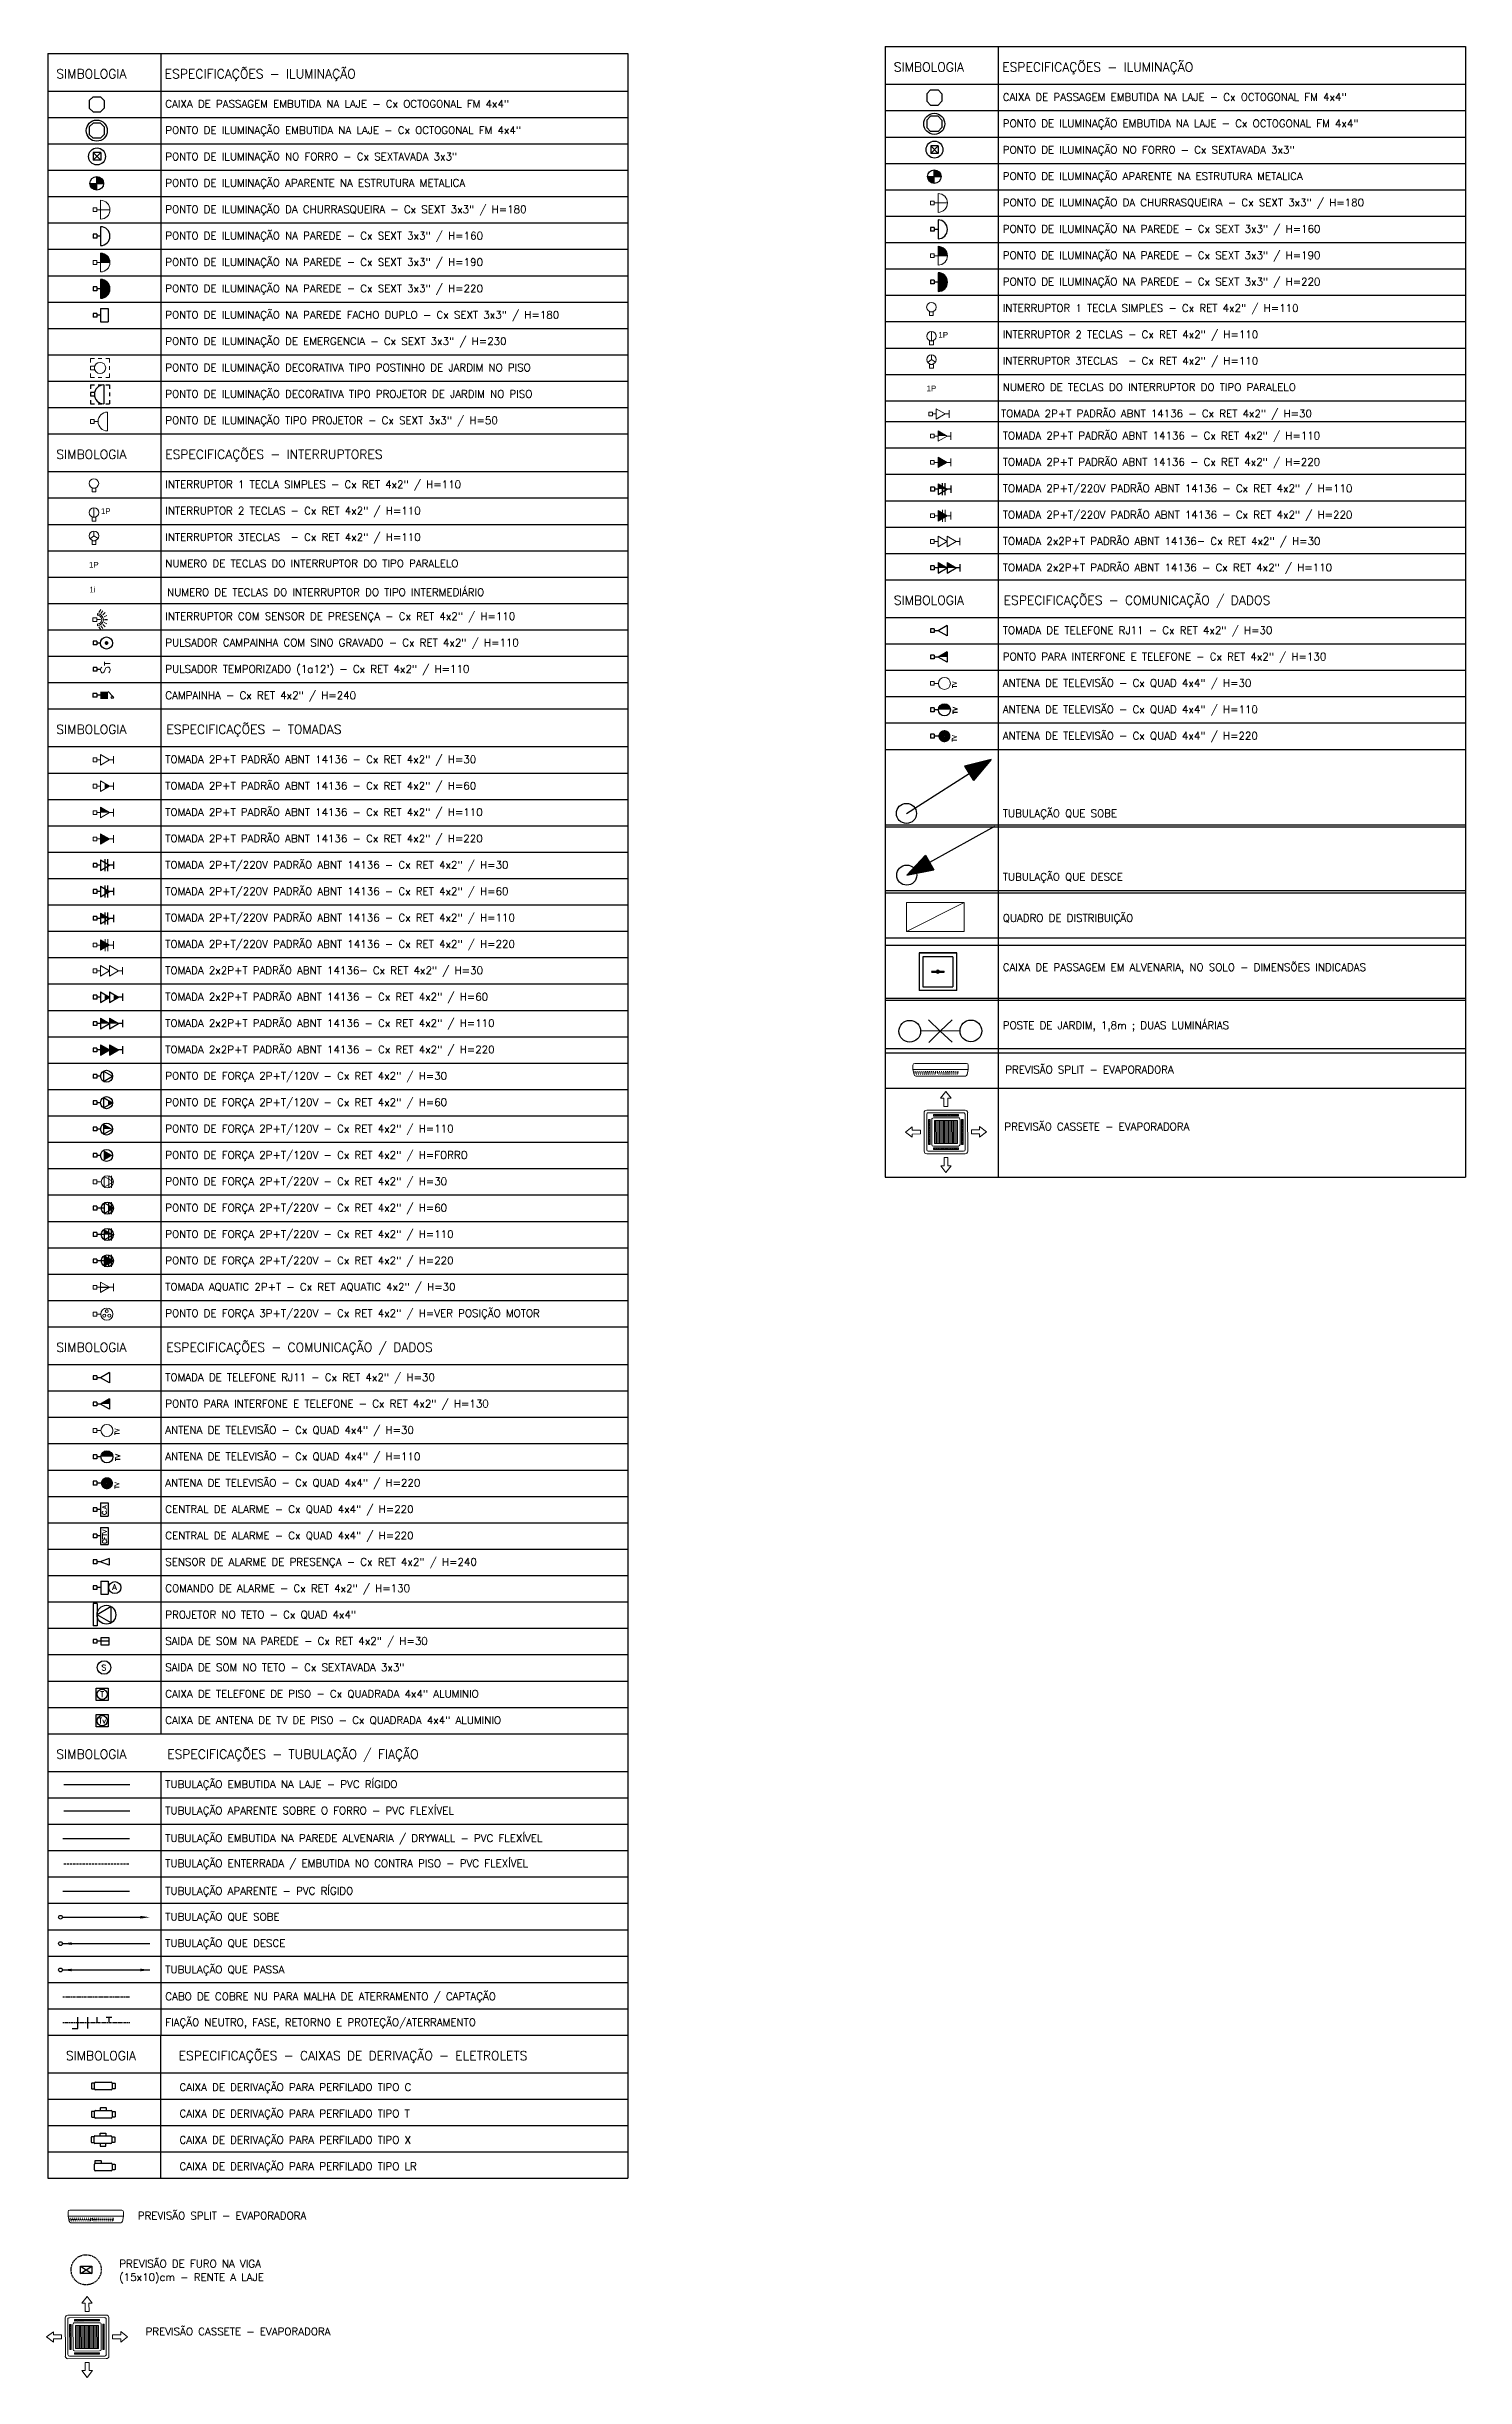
# Model space of a CAD drawing. Header units: millimetres. Extents: x 3857 to 4196, y 1534 to 2090.
import ezdxf
from ezdxf.enums import TextEntityAlignment as Align

# ---------------------------------------------------------------- set-up
doc = ezdxf.new("R2010")
doc.units = ezdxf.units.MM
for name, pattern in [('ACAD_ISO03W100', [30, 12, -18]), ('DASH2', [0.75, 0.5, -0.25]), ('DIVIDE3A', [1.6, 0.8, -0.2, 0, -0.2, 0, -0.2, 0, -0.2]), ('HIDDEN', [0.375, 0.25, -0.125]), ('HIDDEN2', [0.1875, 0.125, -0.0625])]:
    doc.linetypes.add(name, pattern=pattern)
for name, color, linetype in [('020', 4, 'Continuous'), ('CISM_59_ELET_CAIXA DE PASSAGEM_INSTALAR', 10, 'Continuous'), ('CISM_78_CX_ENT_PRINC', 10, 'Continuous'), ('ESCO_37_TOMADAS', 3, 'Continuous'), ('ESCO_49_ELET_FIAÇÃO', 82, 'Continuous'), ('ESCO_50_ELET_ILUMINAÇÃO_TOMADAS', 1, 'Continuous'), ('fia', 1, 'Continuous'), ('FIAPA', 130, 'Continuous'), ('FUROVIGA', 220, 'Continuous'), ('ILUMINAÇÃO', 3, 'Continuous'), ('PTF', 1, 'Continuous'), ('PTO', 1, 'Continuous'), ('split', 210, 'Continuous'), ('TEA', 110, 'Continuous'), ('TEP', 40, 'DASH2'), ('TER', 130, 'HIDDEN'), ('TET', 40, 'Continuous'), ('TEXTO', 7, 'Continuous'), ('TTEA', 170, 'Continuous'), ('TTTEA', 40, 'DIVIDE3A')]:
    doc.layers.add(name, color=color, linetype=linetype)
doc.layers.add('equipos cassette', color=60, linetype='Continuous', lineweight=5)
doc.styles.add('INT', font='ROMANS.SHX', dxfattribs={"height": 20})
doc.styles.add('romans', font='romans')
doc.styles.add('ST', font='ROMANS.SHX', dxfattribs={"height": 0.15})
doc.styles.get("Standard").update_dxf_attribs({"font": 'arial.ttf'})

msp = doc.modelspace()

# ---------------------------------------------------------------- texts
at = {"layer": 'ILUMINAÇÃO', "char_height": 1.35, "attachment_point": 1}
for s, insert in [('1P', (4069.6, 2022.14)), ('1P', (4066.76, 2009.34)), ('1P', (3869.5, 1980.02)), ('1P', (3866.66, 1967.22)), ('1i', (3866.76, 1961.27))]:
    msp.add_mtext_dynamic_manual_height_columns(s, width=19.3334, gutter_width=1, heights=[0], dxfattribs=dict(at, insert=insert))
at = {"layer": 'PTF', "color": 2, "style": 'romans'}
for s, p in [('TV', (4074.02, 1937.07)), ('TV', (4074.17, 1930.9)), ('TV', (4073.97, 1924.25)), ('TV', (3873.92, 1758.63)), ('TV', (3874.07, 1752.46)), ('TV', (3873.87, 1745.8)), ('C.A', (3870.85, 1739.56)), ('CFTV', (3870.92, 1732.65))]:
    msp.add_text(s, height=1.08, rotation=90, dxfattribs=at).set_placement(p)
at = {"layer": 'PTF', "style": 'romans'}
for s, p in [('A', (3872.24, 1721.64, 45.68)), ('S', (3869.61, 1702.42))]:
    msp.add_text(s, height=1.35, dxfattribs=at).set_placement(p)
at = {"layer": 'TEXTO', "color": 4, "style": 'romans'}
for s, p in [('SIMBOLOGIA', (3858.85, 2082.73)), ('ESPECIFICAÇÕES - ILUMINAÇÃO', (3884.75, 2082.73)), ('SIMBOLOGIA', (4058.95, 2084.35)), ('ESPECIFICAÇÕES - ILUMINAÇÃO', (4084.85, 2084.35)), ('SIMBOLOGIA', (3858.85, 1991.83)), ('ESPECIFICAÇÕES - INTERRUPTORES', (3884.86, 1991.83)), ('SIMBOLOGIA', (4058.95, 1956.98)), ('ESPECIFICAÇÕES - COMUNICAÇÃO / DADOS', (4085.2, 1956.98)), ('SIMBOLOGIA', (3858.85, 1926.13)), ('ESPECIFICAÇÕES - TOMADAS', (3885.15, 1926.13)), ('SIMBOLOGIA', (3858.85, 1778.53)), ('ESPECIFICAÇÕES - COMUNICAÇÃO / DADOS', (3885.1, 1778.53)), ('SIMBOLOGIA', (3858.85, 1681.33)), ('ESPECIFICAÇÕES - TUBULAÇÃO / FIAÇÃO', (3885.33, 1681.33)), ('SIMBOLOGIA', (3861.12, 1609.33)), ('ESPECIFICAÇÕES - CAIXAS DE DERIVAÇÃO - ELETROLETS', (3888.08, 1609.33))]:
    msp.add_text(s, height=2.16, dxfattribs=at).set_placement(p)
at = {"layer": 'TEXTO', "style": 'romans'}
for s, height, p in [('CAIXA DE PASSAGEM EMBUTIDA NA LAJE - Cx OCTOGONAL FM 4x4"', 1.8, (3884.88, 2075.74)), ('CAIXA DE PASSAGEM EMBUTIDA NA LAJE - Cx OCTOGONAL FM 4x4"', 1.8, (4084.98, 2077.36)), ('PONTO DE ILUMINAÇÃO EMBUTIDA NA LAJE - Cx OCTOGONAL FM 4x4"', 1.8, (3884.88, 2069.44)), ('PONTO DE ILUMINAÇÃO EMBUTIDA NA LAJE - Cx OCTOGONAL FM 4x4"', 1.8, (4084.98, 2071.06)), ('PONTO DE ILUMINAÇÃO NO FORRO - Cx SEXTAVADA 3x3"', 1.8, (4084.98, 2064.76)), ('PONTO DE ILUMINAÇÃO NO FORRO - Cx SEXTAVADA 3x3"', 1.8, (3884.88, 2063.14)), ('PONTO DE ILUMINAÇÃO APARENTE NA ESTRUTURA METALICA', 1.8, (4084.98, 2058.46)), ('PONTO DE ILUMINAÇÃO APARENTE NA ESTRUTURA METALICA', 1.8, (3884.88, 2056.84)), ('PONTO DE ILUMINAÇÃO DA CHURRASQUEIRA - Cx SEXT 3x3" / H=180', 1.8, (3884.88, 2050.54)), ('PONTO DE ILUMINAÇÃO DA CHURRASQUEIRA - Cx SEXT 3x3" / H=180', 1.8, (4084.98, 2052.16)), ('PONTO DE ILUMINAÇÃO NA PAREDE - Cx SEXT 3x3" / H=160', 1.8, (3884.88, 2044.24)), ('PONTO DE ILUMINAÇÃO NA PAREDE - Cx SEXT 3x3" / H=160', 1.8, (4084.98, 2045.86)), ('PONTO DE ILUMINAÇÃO NA PAREDE - Cx SEXT 3x3" / H=190', 1.8, (3884.88, 2037.94)), ('PONTO DE ILUMINAÇÃO NA PAREDE - Cx SEXT 3x3" / H=190', 1.8, (4084.98, 2039.56)), ('PONTO DE ILUMINAÇÃO NA PAREDE - Cx SEXT 3x3" / H=220', 1.8, (3884.88, 2031.64)), ('PONTO DE ILUMINAÇÃO NA PAREDE - Cx SEXT 3x3" / H=220', 1.8, (4084.98, 2033.26)), ('PONTO DE ILUMINAÇÃO NA PAREDE FACHO DUPLO - Cx SEXT 3x3" / H=180', 1.8, (3884.88, 2025.34)), ('INTERRUPTOR 1 TECLA SIMPLES - Cx RET 4x2" / H=110', 1.8, (4084.98, 2026.96)), ('PONTO DE ILUMINAÇÃO DE EMERGENCIA - Cx SEXT 3x3" / H=230', 1.8, (3884.88, 2019.04)), ('INTERRUPTOR 2 TECLAS - Cx RET 4x2" / H=110 ', 1.8, (4084.98, 2020.66)), ('INTERRUPTOR 3TECLAS  - Cx RET 4x2" / H=110', 1.8, (4084.98, 2014.36)), ('PONTO DE ILUMINAÇÃO DECORATIVA TIPO POSTINHO DE JARDIM NO PISO', 1.8, (3884.88, 2012.74)), ('PONTO DE ILUMINAÇÃO DECORATIVA TIPO PROJETOR DE JARDIM NO PISO', 1.8, (3884.88, 2006.44)), ('NUMERO DE TECLAS DO INTERRUPTOR DO TIPO PARALELO  ', 1.8, (4084.98, 2008.06)), ('PONTO DE ILUMINAÇÃO TIPO PROJETOR - Cx SEXT 3x3" / H=50', 1.8, (3884.88, 2000.14)), ('TOMADA 2P+T PADRÃO ABNT 14136 - Cx RET 4x2" / H=30', 1.8, (4084.56, 2001.76)), ('TOMADA 2P+T PADRÃO ABNT 14136 - Cx RET 4x2" / H=110', 1.8, (4084.98, 1996.49)), ('TOMADA 2P+T PADRÃO ABNT 14136 - Cx RET 4x2" / H=220', 1.8, (4084.98, 1990.19)), ('INTERRUPTOR 1 TECLA SIMPLES - Cx RET 4x2" / H=110', 1.8, (3884.88, 1984.84)), ('TOMADA 2P+T/220V PADRÃO ABNT 14136 - Cx RET 4x2" / H=110', 1.8, (4084.98, 1983.89)), ('INTERRUPTOR 2 TECLAS - Cx RET 4x2" / H=110 ', 1.8, (3884.88, 1978.54)), ('TOMADA 2P+T/220V PADRÃO ABNT 14136 - Cx RET 4x2" / H=220', 1.8, (4084.98, 1977.59)), ('INTERRUPTOR 3TECLAS  - Cx RET 4x2" / H=110', 1.8, (3884.88, 1972.24)), ('TOMADA 2x2P+T PADRÃO ABNT 14136- Cx RET 4x2" / H=30', 1.8, (4084.98, 1971.29)), ('NUMERO DE TECLAS DO INTERRUPTOR DO TIPO PARALELO  ', 1.8, (3884.88, 1965.94)), ('TOMADA 2x2P+T PADRÃO ABNT 14136 - Cx RET 4x2" / H=110', 1.8, (4084.98, 1964.99)), ('NUMERO DE TECLAS DO INTERRUPTOR DO TIPO INTERMEDIÁRIO', 1.8, (3885.33, 1959.07)), ('INTERRUPTOR COM SENSOR DE PRESENÇA - Cx RET 4x2" / H=110', 1.8, (3884.88, 1953.34)), ('PULSADOR CAMPAINHA COM SINO GRAVADO - Cx RET 4x2" / H=110', 1.8, (3884.88, 1947.04)), ('TOMADA DE TELEFONE RJ11 - Cx RET 4x2" / H=30', 1.8, (4084.98, 1949.99)), ('PONTO PARA INTERFONE E TELEFONE - Cx RET 4x2" / H=130', 1.8, (4084.98, 1943.69)), ('PULSADOR TEMPORIZADO (1a12\') - Cx RET 4x2" / H=110', 1.8, (3884.88, 1940.74)), ('ANTENA DE TELEVISÃO - Cx QUAD 4x4" / H=30', 1.8, (4084.98, 1937.39)), ('CAMPAINHA - Cx RET 4x2" / H=240', 1.8, (3884.88, 1934.44)), ('ANTENA DE TELEVISÃO - Cx QUAD 4x4" / H=110', 1.8, (4084.98, 1931.09)), ('ANTENA DE TELEVISÃO - Cx QUAD 4x4" / H=220', 1.8, (4084.98, 1924.79)), ('TOMADA 2P+T PADRÃO ABNT 14136 - Cx RET 4x2" / H=30', 1.8, (3884.88, 1919.14)), ('TOMADA 2P+T PADRÃO ABNT 14136 - Cx RET 4x2" / H=60', 1.8, (3884.88, 1912.84)), ('TOMADA 2P+T PADRÃO ABNT 14136 - Cx RET 4x2" / H=110', 1.8, (3884.88, 1906.54)), ('TUBULAÇÃO QUE SOBE', 1.8, (4084.98, 1906.25)), ('TOMADA 2P+T PADRÃO ABNT 14136 - Cx RET 4x2" / H=220', 1.8, (3884.88, 1900.24)), ('TOMADA 2P+T/220V PADRÃO ABNT 14136 - Cx RET 4x2" / H=30', 1.8, (3884.88, 1893.94)), ('TUBULAÇÃO QUE DESCE', 1.8, (4084.98, 1891.08)), ('TOMADA 2P+T/220V PADRÃO ABNT 14136 - Cx RET 4x2" / H=60', 1.8, (3884.88, 1887.64)), ('TOMADA 2P+T/220V PADRÃO ABNT 14136 - Cx RET 4x2" / H=110', 1.8, (3884.88, 1881.34)), ('QUADRO DE DISTRIBUIÇÃO', 1.8, (4084.98, 1881.26)), ('TOMADA 2P+T/220V PADRÃO ABNT 14136 - Cx RET 4x2" / H=220', 1.8, (3884.88, 1875.04)), ('TOMADA 2x2P+T PADRÃO ABNT 14136- Cx RET 4x2" / H=30', 1.8, (3884.88, 1868.74)), ('CAIXA DE PASSAGEM EM ALVENARIA, NO SOLO - DIMENSÕES INDICADAS', 1.8, (4084.98, 1869.49)), ('TOMADA 2x2P+T PADRÃO ABNT 14136 - Cx RET 4x2" / H=60', 1.8, (3884.88, 1862.44)), ('TOMADA 2x2P+T PADRÃO ABNT 14136 - Cx RET 4x2" / H=110', 1.8, (3884.88, 1856.14)), ('POSTE DE JARDIM, 1,8m ; DUAS LUMINÁRIAS', 1.8, (4084.98, 1855.63)), ('TOMADA 2x2P+T PADRÃO ABNT 14136 - Cx RET 4x2" / H=220', 1.8, (3884.88, 1849.84)), ('PONTO DE FORÇA 2P+T/120V - Cx RET 4x2" / H=30', 1.8, (3884.88, 1843.54)), ('PREVISÃO SPLIT - EVAPORADORA', 1.8001, (4085.56, 1845.03)), ('PONTO DE FORÇA 2P+T/120V - Cx RET 4x2" / H=60', 1.8, (3884.88, 1837.24)), ('PONTO DE FORÇA 2P+T/120V - Cx RET 4x2" / H=110', 1.8, (3884.88, 1830.94)), ('PREVISÃO CASSETE - EVAPORADORA', 1.8001, (4085.36, 1831.42)), ('PONTO DE FORÇA 2P+T/120V - Cx RET 4x2" / H=FORRO', 1.8, (3884.88, 1824.64)), ('PONTO DE FORÇA 2P+T/220V - Cx RET 4x2" / H=30', 1.8, (3884.88, 1818.34)), ('PONTO DE FORÇA 2P+T/220V - Cx RET 4x2" / H=60', 1.8, (3884.88, 1812.04)), ('PONTO DE FORÇA 2P+T/220V - Cx RET 4x2" / H=110', 1.8, (3884.88, 1805.74)), ('PONTO DE FORÇA 2P+T/220V - Cx RET 4x2" / H=220', 1.8, (3884.88, 1799.44)), ('TOMADA AQUATIC 2P+T - Cx RET AQUATIC 4x2" / H=30', 1.8, (3884.88, 1793.14)), ('PONTO DE FORÇA 3P+T/220V - Cx RET 4x2" / H=VER POSIÇÃO MOTOR', 1.8, (3884.88, 1786.84)), ('TOMADA DE TELEFONE RJ11 - Cx RET 4x2" / H=30', 1.8, (3884.88, 1771.54)), ('PONTO PARA INTERFONE E TELEFONE - Cx RET 4x2" / H=130', 1.8, (3884.88, 1765.24)), ('ANTENA DE TELEVISÃO - Cx QUAD 4x4" / H=30', 1.8, (3884.88, 1758.94)), ('ANTENA DE TELEVISÃO - Cx QUAD 4x4" / H=110', 1.8, (3884.88, 1752.64)), ('ANTENA DE TELEVISÃO - Cx QUAD 4x4" / H=220', 1.8, (3884.88, 1746.34)), ('CENTRAL DE ALARME - Cx QUAD 4x4" / H=220', 1.8, (3884.88, 1740.04)), ('CENTRAL DE ALARME - Cx QUAD 4x4" / H=220', 1.8, (3884.88, 1733.74)), ('SENSOR DE ALARME DE PRESENÇA - Cx RET 4x2" / H=240', 1.8, (3884.88, 1727.44)), ('COMANDO DE ALARME - Cx RET 4x2" / H=130', 1.8, (3884.88, 1721.14)), ('PROJETOR NO TETO - Cx QUAD 4x4"', 1.8, (3884.88, 1714.84)), ('SAIDA DE SOM NA PAREDE - Cx RET 4x2" / H=30', 1.8, (3884.88, 1708.54)), ('SAIDA DE SOM NO TETO - Cx SEXTAVADA 3x3"', 1.8, (3884.88, 1702.24)), ('CAIXA DE TELEFONE DE PISO - Cx QUADRADA 4x4" ALUMINIO', 1.8, (3884.88, 1695.94)), ('CAIXA DE ANTENA DE TV DE PISO - Cx QUADRADA 4x4" ALUMINIO', 1.8, (3884.88, 1689.64)), ('TUBULAÇÃO EMBUTIDA NA LAJE - PVC RÍGIDO', 1.8, (3884.88, 1674.34)), ('TUBULAÇÃO APARENTE SOBRE O FORRO - PVC FLEXÍVEL', 1.8, (3884.88, 1668.04)), ('TUBULAÇÃO EMBUTIDA NA PAREDE ALVENARIA / DRYWALL - PVC FLEXÍVEL', 1.8, (3884.88, 1661.45)), ('TUBULAÇÃO ENTERRADA / EMBUTIDA NO CONTRA PISO - PVC FLEXÍVEL', 1.8, (3884.88, 1655.44)), ('TUBULAÇÃO APARENTE - PVC RÍGIDO', 1.8, (3884.88, 1648.85)), ('TUBULAÇÃO QUE SOBE', 1.8, (3884.88, 1642.66)), ('TUBULAÇÃO QUE DESCE', 1.8, (3884.88, 1636.36)), ('TUBULAÇÃO QUE PASSA', 1.8, (3884.88, 1630.06)), ('CABO DE COBRE NU PARA MALHA DE ATERRAMENTO / CAPTAÇÃO', 1.8, (3884.88, 1623.65)), ('FIAÇÃO NEUTRO, FASE, RETORNO E PROTEÇÃO/ATERRAMENTO', 1.8, (3884.88, 1617.46)), ('CAIXA DE DERIVAÇÃO PARA PERFILADO TIPO C', 1.8, (3888.27, 1601.96, 700.99)), ('CAIXA DE DERIVAÇÃO PARA PERFILADO TIPO T', 1.8, (3888.27, 1595.66, 700.99)), ('CAIXA DE DERIVAÇÃO PARA PERFILADO TIPO X', 1.8, (3888.27, 1589.36, 700.99)), ('CAIXA DE DERIVAÇÃO PARA PERFILADO TIPO LR', 1.8, (3888.27, 1583.06, 700.99)), ('PREVISÃO SPLIT - EVAPORADORA', 1.8001, (3878.3, 1571.27)), ('PREVISÃO DE FURO NA VIGA', 1.8001, (3873.87, 1559.79)), ('(15x10)cm - RENTE A LAJE', 1.8001, (3873.87, 1556.57)), ('PREVISÃO CASSETE - EVAPORADORA', 1.8001, (3880.16, 1543.6))]:
    msp.add_text(s, height=height, dxfattribs=at).set_placement(p)

# ---------------------------------------------------------------- blocks, each defined once
blk = doc.blocks.new('ID')
at = {"lineweight": 5}
for p, q in [((-0.25, 0.25), (-0.15, 0.25)), ((-0.25, 0.25), (-0.25, 0.15)), ((-0.15, 0.05), (-0.25, 0.05)), ((-0.25, 0.05), (-0.25, -0.05)), ((-0.15, 0.05), (-0.15, -0.05)), ((-0.05, 0.25), (0.05, 0.25)), ((0.15, 0.25), (0.25, 0.25)), ((0.25, 0.25), (0.25, 0.15)), ((0.25, 0.05), (0.25, -0.05)), ((-0.15, -0.05), (-0.25, -0.05)), ((-0.25, -0.15), (-0.25, -0.25)), ((-0.25, -0.25), (-0.15, -0.25)), ((-0.05, -0.25), (0.05, -0.25)), ((0.15, -0.25), (0.25, -0.25)), ((0.25, -0.15), (0.25, -0.25))]:
    blk.add_line(p, q, dxfattribs=at)
blk.add_circle((0, 0), 0.15, dxfattribs=at)
blk = doc.blocks.new('I220')
for p, q in [((-0.1, 0.05), (-0.1, -0.05)), ((0, 0.05), (-0.1, 0.05)), ((0, 0.05), (0, -0.05)), ((0.1, 0), (0, 0)), ((0.1, 0.25), (0.1, -0.25)), ((0, -0.05), (-0.1, -0.05))]:
    blk.add_line(p, q)
at = {"const_width": 0.2499}
blk.add_lwpolyline([(0.1, -0.12505, 0.41421356), (0.22505, 0, 0.41421356), (0.1, 0.12505, 1)], format="xyb", dxfattribs=at)
blk.add_arc((0.1, 0), 0.25, 270, 90)
blk = doc.blocks.new('IX')
for p, q in [((0, 0.05), (-0.1, 0.05)), ((-0.1, 0.05), (-0.1, -0.05)), ((0, 0.05), (0, -0.05)), ((0.1, 0), (0, 0)), ((0.1, 0.175), (0.3, 0.175)), ((0.1, 0.175), (0.1, -0.175)), ((0.3, 0.175), (0.3, -0.175)), ((0, -0.05), (-0.1, -0.05)), ((0.1, -0.175), (0.3, -0.175))]:
    blk.add_line(p, q)
blk = doc.blocks.new('I190')
at = {"lineweight": 5}
for p, q in [((-0.1, 0.05), (-0.1, -0.05)), ((0, 0.05), (-0.1, 0.05)), ((0, 0.05), (0, -0.05)), ((0.1, 0), (0, 0)), ((0.1, 0.25), (0.1, -0.25)), ((0.35, 0), (0.1, 0)), ((0, -0.05), (-0.1, -0.05))]:
    blk.add_line(p, q, dxfattribs=at)
at = {"lineweight": 5, "const_width": 0.2499}
blk.add_lwpolyline([(0.1, 0.12505, -0.41421356), (0.22505, 0, -1)], format="xyb", dxfattribs=at)
at = {"lineweight": 5}
blk.add_arc((0.1, 0), 0.25, 270, 90, dxfattribs=at)
blk = doc.blocks.new('ICH')
at = {"lineweight": 5}
for p, q in [((0, 0.05), (-0.1, 0.05)), ((-0.1, 0.05), (-0.1, -0.05)), ((0, 0.05), (0, -0.05)), ((0.1, 0), (0, 0)), ((0.1, 0.25), (0.1, -0.25)), ((0.35, 0), (0.1, 0)), ((0, -0.05), (-0.1, -0.05))]:
    blk.add_line(p, q, dxfattribs=at)
blk.add_arc((0.1, 0), 0.25, 270, 90, dxfattribs=at)
blk = doc.blocks.new('i150')
for p, q in [((0, 0.05), (-0.1, 0.05)), ((-0.1, 0.05), (-0.1, -0.05)), ((0, 0.05), (0, -0.05)), ((0.1, 0), (0, 0)), ((0.1, 0.25), (0.1, -0.25)), ((0, -0.05), (-0.1, -0.05))]:
    blk.add_line(p, q)
blk.add_arc((0.1, 0), 0.25, 270, 90)
blk = doc.blocks.new('it')
at = {"color": 3}
for p, q in [((-0.2, 0.1), (-0.1, 0.2)), ((-0.2, 0.1), (-0.2, -0.1)), ((-0.1, 0.2), (0.1, 0.2)), ((0.1, 0.2), (0.2, 0.1)), ((0.2, 0.1), (0.2, -0.1)), ((-0.1, -0.2), (-0.2, -0.1)), ((-0.1, -0.2), (0.1, -0.2)), ((0.2, -0.1), (0.1, -0.2))]:
    blk.add_line(p, q, dxfattribs=at)
at = {"color": 1, "style": 'ST'}
for tag, p in [('N%%D', (0.003, -0.074)), ('W', (0.003, -0.411))]:
    blk.add_attdef(tag, text='', height=0.15, dxfattribs=at).set_placement(p, align=Align.CENTER)
blk = doc.blocks.new('iv')
at = {"color": 3}
for p, q in [((-0.2, 0.1), (-0.1, 0.2)), ((-0.2, 0.1), (-0.2, -0.1)), ((-0.1, 0.2), (0.1, 0.2)), ((0.1, 0.2), (0.2, 0.1)), ((0.2, 0.1), (0.2, -0.1)), ((-0.1, -0.2), (-0.2, -0.1)), ((-0.1, -0.2), (0.1, -0.2)), ((0.2, -0.1), (0.1, -0.2))]:
    blk.add_line(p, q, dxfattribs=at)
at = {"color": 1}
blk.add_circle((0, 0), 0.28, dxfattribs=at)
at = {"color": 1, "style": 'ST', "flags": 4}
blk.add_attdef('N%%D', text='', height=0.15, dxfattribs=at).set_placement((0.003, -0.074), align=Align.CENTER)
blk = doc.blocks.new('BCAM')
for p, q in [((-0.05, 0), (-0.05, -0.1)), ((-0.05, 0), (0.05, 0)), ((0, 0.099), (0, 0)), ((0.05, 0), (0.05, -0.1)), ((-0.05, -0.1), (0.05, -0.1))]:
    blk.add_line(p, q)
at = {"const_width": 0.049}
blk.add_lwpolyline([(0, 0.234, 1), (0, 0.285, 1)], format="xyb", close=True, dxfattribs=at)
blk.add_circle((0, 0.259), 0.16)
blk = doc.blocks.new('IFI')
blk.add_circle((0, 0), 0.18)
blk = doc.blocks.new('CE4')
at = {"color": 1}
for p, q in [((-0.1, 0.05), (-0.1, -0.05)), ((0, 0.05), (-0.1, 0.05)), ((0, 0.05), (0, -0.05)), ((0, -0.05), (-0.1, -0.05))]:
    blk.add_line(p, q, dxfattribs=at)
blk = doc.blocks.new('A$C5F04542B')
at = {"layer": 'PTO'}
for p, q in [((10, 10), (0, 0)), ((10, 0), (0, 10))]:
    blk.add_line(p, q, dxfattribs=at)
at = {"layer": 'PTO', "xscale": 100, "yscale": 100, "zscale": 100}
blk.add_blockref('CE4', (10, 5), dxfattribs=at)
blk = doc.blocks.new('A$C322B3743')
at = {"layer": 'PTO'}
blk.add_blockref('A$C5F04542B', (0, 0), dxfattribs=at)
blk = doc.blocks.new('A$C3499049A')
at = {"layer": 'PTO'}
blk.add_blockref('A$C322B3743', (0, 0), dxfattribs=at)
blk = doc.blocks.new('IP')
for p, q in [((-0.1, 0.25), (0, 0.25)), ((-0.1, 0.25), (-0.1, 0.15)), ((-0.1, 0.05), (-0.1, -0.05)), ((0, 0.05), (-0.1, 0.05)), ((0, 0.05), (0, -0.05)), ((0.1, 0.25), (0.2, 0.25)), ((0.25, 0.25), (0.25, -0.25)), ((0.3, 0.25), (0.4, 0.25)), ((0.4, 0.25), (0.4, 0.15)), ((0.4, 0.05), (0.4, -0.05)), ((0, -0.05), (-0.1, -0.05)), ((-0.1, -0.15), (-0.1, -0.25)), ((-0.1, -0.25), (0, -0.25)), ((0.1, -0.25), (0.2, -0.25)), ((0.3, -0.25), (0.4, -0.25)), ((0.4, -0.15), (0.4, -0.25))]:
    blk.add_line(p, q)
blk.add_arc((0.25, 0), 0.25, 90, 270)
blk = doc.blocks.new('iff')
at = {"color": 1}
for p, q in [((-0.18, 0), (0.18, 0)), ((0, -0.18), (0, 0.18))]:
    blk.add_line(p, q, dxfattribs=at)
at = {"color": 1, "const_width": 0.175}
for points in [[(-0.0925, 0, 0.4142136), (0, -0.0925, 1)], [(0.0925, 0, 0.4142136), (0, 0.0925, 1)]]:
    blk.add_lwpolyline(points, format="xyb", dxfattribs=at)
at = {"color": 1}
blk.add_circle((0, 0), 0.18, dxfattribs=at)
blk = doc.blocks.new('TD')
blk.add_line((0.05, 0), (2.375, 0))
blk.add_lwpolyline([(0.05, 0, 0, 0.07, 0), (0.3, 0, 0.07, 0.07, 0)], format="xyseb")
blk.add_circle((0, 0), 0.05)
blk = doc.blocks.new('TP')
blk.add_line((0.05, 0), (2.375, 0))
for points in [[(0.05, 0, 0, 0.07, 0), (0.3, 0, 0.07, 0.07, 0)], [(2.375, 0, 0, 0.07, 0), (2.125, 0, 0.07, 0.07, 0)]]:
    blk.add_lwpolyline(points, format="xyseb")
blk.add_circle((0, 0), 0.05)
blk = doc.blocks.new('ts')
blk.add_line((0.05, 0), (2.125, 0))
blk.add_lwpolyline([(2.375, 0, 0, 0.07, 0), (2.125, 0, 0.07, 0.07, 0)], format="xyseb")
blk.add_circle((0, 0), 0.05)
blk = doc.blocks.new('TAC')
for p, q in [((-0.1, 0.32), (0.1, 0.32)), ((-0.1, 0.12), (-0.1, 0.32)), ((0.1, 0.12), (-0.1, 0.12)), ((-0.05, 0), (-0.05, -0.1)), ((-0.05, 0), (0.05, 0)), ((0, 0.32), (0, 0)), ((0.05, 0), (0.05, -0.1)), ((0.1, 0.32), (0.1, 0.12)), ((-0.05, -0.1), (0.05, -0.1))]:
    blk.add_line(p, q)
blk = doc.blocks.new('CTEL')
for p, q in [((-0.3, 0), (-0.3, -0.1)), ((-0.3, 0), (0.3, 0)), ((0.217, 0.375), (-0.217, 0.375)), ((-0.217, 0.375), (0, 0)), ((0.217, 0.375), (0, 0)), ((0.3, 0), (0.3, -0.1)), ((-0.3, -0.1), (0.3, -0.1))]:
    blk.add_line(p, q)
blk.add_circle((0, 0.25), 0.25)
blk = doc.blocks.new('TPIS')
at = {"color": 4}
for p, q in [((-0.2, -0.2), (-0.2, 0.2)), ((-0.2, 0.2), (0.2, 0.2)), ((0.2, 0.2), (0.2, -0.2)), ((0.2, -0.2), (-0.2, -0.2))]:
    blk.add_line(p, q, dxfattribs=at)
at = {"color": 3}
blk.add_circle((0, 0), 0.171, dxfattribs=at)
at = {"color": 3, "style": 'romans'}
blk.add_attdef('1', text='', height=0.18, dxfattribs=at).set_placement((0, 0), align=Align.MIDDLE)
blk = doc.blocks.new('TEL130')
for p, q in [((-0.139, 0.34), (0.139, 0.34)), ((-0.139, 0.34), (0, 0.1)), ((-0.05, 0), (-0.05, -0.1)), ((-0.05, 0), (0.05, 0)), ((0.139, 0.34), (0, 0.1)), ((0, 0.1), (0, 0)), ((0.05, 0), (0.05, -0.1)), ((-0.05, -0.1), (0.05, -0.1))]:
    blk.add_line(p, q)
blk.add_solid([(0, 0.34), (0, 0.1), (-0.139, 0.34)])
blk = doc.blocks.new('TAN220')
for p, q in [((-0.05, 0), (0.05, 0)), ((-0.05, 0), (-0.05, -0.1)), ((0, 0.11), (0, 0)), ((0.05, 0), (0.05, -0.1)), ((-0.05, -0.1), (0.05, -0.1))]:
    blk.add_line(p, q)
at = {"const_width": 0.155}
blk.add_lwpolyline([(0, 0.1875, 1), (0, 0.3525, 1)], format="xyb", close=True, dxfattribs=at)
blk = doc.blocks.new('TAN100')
for p, q in [((0, 0.11), (0, 0)), ((-0.05, 0), (0.05, 0)), ((-0.05, 0), (-0.05, -0.1)), ((-0.05, -0.1), (0.05, -0.1)), ((0.05, 0), (0.05, -0.1))]:
    blk.add_line(p, q)
at = {"const_width": 0.155}
blk.add_lwpolyline([(0, 0.352, 1), (0, 0.187, 1)], format="xyb", dxfattribs=at)
blk.add_circle((0, 0.27), 0.16)
at = {"style": 'romans'}
blk.add_text('TV', height=0.12, rotation=180, dxfattribs=at).set_placement((0.101, 0.617))
blk = doc.blocks.new('TEL30')
for p, q in [((-0.139, 0.34), (0.139, 0.34)), ((-0.139, 0.34), (0, 0.1)), ((0.139, 0.34), (0, 0.1)), ((0, 0.1), (0, 0)), ((-0.05, 0), (-0.05, -0.1)), ((-0.05, 0), (0.05, 0)), ((-0.05, -0.1), (0.05, -0.1)), ((0.05, 0), (0.05, -0.1))]:
    blk.add_line(p, q)
blk = doc.blocks.new('ALAR')
for p, q in [((-0.175, 0.3), (0.175, 0.3)), ((-0.175, 0.1), (-0.175, 0.3)), ((-0.175, 0.1), (0.175, 0.1)), ((-0.05, 0), (0.05, 0)), ((-0.05, 0), (-0.05, -0.1)), ((0, 0.1), (0, 0)), ((0.05, 0), (0.05, -0.1)), ((0.175, 0.1), (0.175, 0.3)), ((-0.05, -0.1), (0.05, -0.1))]:
    blk.add_line(p, q)
blk.add_circle((0, 0.475), 0.16)
blk = doc.blocks.new('PIS')
for p, q in [((-0.1, 0.05), (-0.1, -0.05)), ((0, 0.05), (-0.1, 0.05)), ((0, 0.05), (0, -0.05)), ((0.086, 0), (0, 0)), ((0.326, 0.089), (0.086, 0)), ((0.326, -0.089), (0.086, 0)), ((0.326, 0.089), (0.326, -0.089)), ((0, -0.05), (-0.1, -0.05))]:
    blk.add_line(p, q)
blk = doc.blocks.new('A$C0CA82987')
for p, q in [((1.9, 0.6, 1947), (1.9, 4.4, 1947)), ((2.5, 5, 1947), (13.1, 5, 1947)), ((13.1, 0, 1947), (2.5, 0, 1947)), ((13.7, 4.4, 1947), (13.7, 0.6, 1947))]:
    blk.add_line(p, q)
at = {"elevation": 1947}
for points in [[(1.9, 4.4), (0.3, 4.4, 0.414214), (0, 4.1), (0, 0.9, 0.414214), (0.3, 0.6), (1.9, 0.6)], [(13.7, 4.4), (15.3, 4.4, -0.414214), (15.6, 4.1), (15.6, 0.9, -0.414214), (15.3, 0.6), (13.7, 0.6)]]:
    blk.add_lwpolyline(points, format="xyb", dxfattribs=at)
for centre, start, end in [((2.5, 4.4, 1947), 90, 180), ((2.5, 0.6, 1947), 180, 270), ((13.1, 4.4, 1947), 0, 90), ((13.1, 0.6, 1947), 270, 0)]:
    blk.add_arc(centre, 0.625, start, end)
blk = doc.blocks.new('A$C43542AD6')
for p, q in [((1.9, 2.5, 1947), (1.9, 6.2, 1947)), ((2.5, 6.9, 1947), (13.1, 6.9, 1947)), ((13.1, 1.9, 1947), (2.5, 1.9, 1947)), ((13.7, 6.2, 1947), (13.7, 2.5, 1947))]:
    blk.add_line(p, q)
at = {"elevation": 1947}
for points in [[(1.9, 6.2), (0.3, 6.2, 0.414214), (0, 5.9), (0, 2.8, 0.414214), (0.3, 2.5), (1.9, 2.5)], [(5.9, 6.9), (5.9, 8.4, -0.414214), (6.2, 8.7), (9.4, 8.7, -0.414214), (9.7, 8.4), (9.7, 6.9)], [(5.9, 1.9), (5.9, 0.3, 0.414214), (6.2, 0), (9.4, 0, 0.414214), (9.7, 0.3), (9.7, 1.9)], [(13.7, 6.2), (15.3, 6.2, -0.414214), (15.6, 5.9), (15.6, 2.8, -0.414214), (15.3, 2.5), (13.7, 2.5)]]:
    blk.add_lwpolyline(points, format="xyb", dxfattribs=at)
for centre, start, end in [((2.5, 6.2, 1947), 90, 180), ((2.5, 2.5, 1947), 180, 270), ((13.1, 6.2, 1947), 0, 90), ((13.1, 2.5, 1947), 270, 0)]:
    blk.add_arc(centre, 0.625, start, end)
blk = doc.blocks.new('A$C434B0C37')
for p, q in [((0, 0.6, 1947), (0, 4.4, 1947)), ((0.6, 5, 1947), (11.2, 5, 1947)), ((11.9, 4.4, 1947), (11.9, 0.6, 1947)), ((11.2, 0, 1947), (0.6, 0, 1947))]:
    blk.add_line(p, q)
at = {"elevation": 1947}
for points in [[(0.6, 5), (0.6, 6.6, -0.414214), (0.9, 6.9), (4.1, 6.9, -0.414214), (4.4, 6.6), (4.4, 5)], [(11.9, 4.4), (13.4, 4.4, -0.414214), (13.7, 4.1), (13.7, 0.9, -0.414214), (13.4, 0.6), (11.9, 0.6)]]:
    blk.add_lwpolyline(points, format="xyb", dxfattribs=at)
for centre, start, end in [((0.6, 4.4, 1947), 90, 180), ((0.6, 0.6, 1947), 180, 270), ((11.2, 4.4, 1947), 0, 90), ((11.2, 0.6, 1947), 270, 0)]:
    blk.add_arc(centre, 0.625, start, end)
blk = doc.blocks.new('A$C5ACF7DFD')
for p, q in [((1.9, 0.6, 1947), (1.9, 4.4, 1947)), ((2.5, 5, 1947), (13.1, 5, 1947)), ((13.1, 0, 1947), (2.5, 0, 1947)), ((13.7, 4.4, 1947), (13.7, 0.6, 1947))]:
    blk.add_line(p, q)
at = {"elevation": 1947}
for points in [[(1.9, 4.4), (0.3, 4.4, 0.414214), (0, 4.1), (0, 0.9, 0.414214), (0.3, 0.6), (1.9, 0.6)], [(5.9, 5), (5.9, 6.6, -0.414214), (6.2, 6.9), (9.4, 6.9, -0.414214), (9.7, 6.6), (9.7, 5)], [(13.7, 4.4), (15.3, 4.4, -0.414214), (15.6, 4.1), (15.6, 0.9, -0.414214), (15.3, 0.6), (13.7, 0.6)]]:
    blk.add_lwpolyline(points, format="xyb", dxfattribs=at)
for centre, start, end in [((2.5, 4.4, 1947), 90, 180), ((2.5, 0.6, 1947), 180, 270), ((13.1, 4.4, 1947), 0, 90), ((13.1, 0.6, 1947), 270, 0)]:
    blk.add_arc(centre, 0.625, start, end)
blk = doc.blocks.new('IX1')
for p, q in [((0, 0.05), (-0.1, 0.05)), ((-0.1, 0.05), (-0.1, -0.05)), ((0, 0.05), (0, -0.05)), ((0.1, 0), (0, 0)), ((0.1, 0.225), (0.3, 0.225)), ((0.1, 0.225), (0.1, -0.225)), ((0.3, 0.225), (0.3, -0.225)), ((0, -0.05), (-0.1, -0.05)), ((0.1, -0.225), (0.3, -0.225))]:
    blk.add_line(p, q)
blk = doc.blocks.new('ta2220')
at = {"lineweight": 5}
for p, q in [((0.159, 0.29), (-0.159, 0.29)), ((0.159, 0.22), (-0.159, 0.22)), ((-0.139, 0.1), (0, 0.34)), ((-0.139, 0.1), (0.139, 0.1)), ((-0.1, 0.44), (0.1, 0.44)), ((0, 0.44), (0, 0.34)), ((0.139, 0.1), (0, 0.34)), ((0, 0.1), (0, 0)), ((-0.05, 0), (0.05, 0)), ((-0.05, 0), (-0.05, -0.1)), ((-0.05, -0.1), (0.05, -0.1)), ((0.05, 0), (0.05, -0.1))]:
    blk.add_line(p, q, dxfattribs=at)
blk.add_solid([(0.139, 0.1), (0, 0.34), (-0.139, 0.1)], dxfattribs=at)
blk = doc.blocks.new('TA260')
for p, q in [((0.159, 0.29), (-0.159, 0.29)), ((0.159, 0.22), (-0.159, 0.22)), ((-0.139, 0.1), (0, 0.34)), ((-0.139, 0.1), (0.139, 0.1)), ((-0.1, 0.44), (0.1, 0.44)), ((-0.05, 0), (0.05, 0)), ((-0.05, 0), (-0.05, -0.1)), ((0, 0.44), (0, 0.34)), ((0.139, 0.1), (0, 0.34)), ((0, 0.1), (0, 0)), ((0.05, 0), (0.05, -0.1)), ((-0.05, -0.1), (0.05, -0.1))]:
    blk.add_line(p, q)
blk.add_solid([(-0.069, 0.22), (0, 0.34), (0.069, 0.22), (0.029, 0.29)])
blk = doc.blocks.new('TA230')
for p, q in [((0.159, 0.29), (-0.159, 0.29)), ((0.159, 0.22), (-0.159, 0.22)), ((-0.139, 0.1), (0, 0.34)), ((-0.139, 0.1), (0.139, 0.1)), ((-0.1, 0.44), (0.1, 0.44)), ((-0.05, 0), (0.05, 0)), ((-0.05, 0), (-0.05, -0.1)), ((0, 0.44), (0, 0.34)), ((0.139, 0.1), (0, 0.34)), ((0, 0.1), (0, 0)), ((0.05, 0), (0.05, -0.1)), ((-0.05, -0.1), (0.05, -0.1))]:
    blk.add_line(p, q)
blk = doc.blocks.new('TA2100')
for p, q in [((0.159, 0.29), (-0.159, 0.29)), ((0.159, 0.22), (-0.159, 0.22)), ((-0.139, 0.1), (0, 0.34)), ((-0.139, 0.1), (0.139, 0.1)), ((-0.1, 0.44), (0.1, 0.44)), ((-0.069, 0.22), (0.069, 0.22)), ((-0.05, 0), (0.05, 0)), ((-0.05, 0), (-0.05, -0.1)), ((0, 0.44), (0, 0.34)), ((0.139, 0.1), (0, 0.34)), ((0, 0.1), (0, 0)), ((0.05, 0), (0.05, -0.1)), ((-0.05, -0.1), (0.05, -0.1))]:
    blk.add_line(p, q)
blk.add_solid([(0, 0.1), (0, 0.34), (-0.139, 0.1)])
blk = doc.blocks.new('TA100')
at = {"lineweight": 5}
for p, q in [((-0.139, 0.1), (0, 0.34)), ((-0.139, 0.1), (0, 0.1)), ((-0.1, 0.44), (0.1, 0.44)), ((-0.05, 0), (0.05, 0)), ((-0.05, 0), (-0.05, -0.1)), ((0, 0.44), (0, 0.34)), ((0.139, 0.1), (0, 0.34)), ((0, 0.1), (0, 0)), ((0, 0.1), (0.139, 0.1)), ((0.05, 0), (0.05, -0.1)), ((-0.05, -0.1), (0.05, -0.1))]:
    blk.add_line(p, q, dxfattribs=at)
blk.add_solid([(0, 0.1), (0, 0.34), (-0.139, 0.1)], dxfattribs=at)
blk = doc.blocks.new('TA60')
at = {"lineweight": 5}
for p, q in [((-0.139, 0.1), (0, 0.34)), ((-0.139, 0.1), (0.139, 0.1)), ((-0.1, 0.44), (0.1, 0.44)), ((-0.069, 0.22), (0.069, 0.22)), ((-0.05, 0), (-0.05, -0.1)), ((-0.05, 0), (0.05, 0)), ((0, 0.44), (0, 0.34)), ((0.139, 0.1), (0, 0.34)), ((0, 0.1), (0, 0)), ((0.05, 0), (0.05, -0.1)), ((-0.05, -0.1), (0.05, -0.1))]:
    blk.add_line(p, q, dxfattribs=at)
blk.add_lwpolyline([(0, 0.22, 0.139, 0, 0), (0, 0.34, 0, 0, 0)], format="xyseb", dxfattribs=at)
blk = doc.blocks.new('ta30')
at = {"lineweight": 5}
for p, q in [((-0.139, 0.1), (0, 0.34)), ((-0.139, 0.1), (0.139, 0.1)), ((-0.1, 0.44), (0.1, 0.44)), ((-0.05, 0), (-0.05, -0.1)), ((-0.05, 0), (0.05, 0)), ((0, 0.44), (0, 0.34)), ((0.139, 0.1), (0, 0.34)), ((0, 0.1), (0, 0)), ((0.05, 0), (0.05, -0.1)), ((-0.05, -0.1), (0.05, -0.1))]:
    blk.add_line(p, q, dxfattribs=at)
blk = doc.blocks.new('ta220')
at = {"lineweight": 5}
for p, q in [((-0.139, 0.1), (0, 0.34)), ((-0.139, 0.1), (0.139, 0.1)), ((-0.1, 0.44), (0.1, 0.44)), ((0, 0.44), (0, 0.34)), ((0.139, 0.1), (0, 0.34)), ((0, 0.1), (0, 0)), ((-0.05, 0), (0.05, 0)), ((-0.05, 0), (-0.05, -0.1)), ((-0.05, -0.1), (0.05, -0.1)), ((0.05, 0), (0.05, -0.1))]:
    blk.add_line(p, q, dxfattribs=at)
blk.add_solid([(0.139, 0.1), (0, 0.34), (-0.139, 0.1)], dxfattribs=at)
blk = doc.blocks.new('CAM')
for p, q in [((-0.1, 0.3), (0.038, 0.433)), ((-0.05, 0), (-0.05, -0.1)), ((-0.05, 0), (0.05, 0)), ((0, 0.1), (0, 0)), ((0.05, 0), (0.05, -0.1)), ((-0.05, -0.1), (0.05, -0.1))]:
    blk.add_line(p, q)
at = {"const_width": 0.2}
blk.add_lwpolyline([(0, 0.1), (0, 0.3)], dxfattribs=at)
blk.add_circle((0.06, 0.412), 0.03)
blk = doc.blocks.new('TF2220')
for p, q in [((0, 0.05), (-0.1, 0.05)), ((-0.1, 0.05), (-0.1, -0.05)), ((0, 0.05), (0, -0.05)), ((0.2, 0), (0, 0)), ((0.2, 0.139), (0.44, 0)), ((0.2, 0.139), (0.2, -0.139)), ((0.2, -0.139), (0.44, 0)), ((0.32, -0.159), (0.32, 0.159)), ((0.39, -0.159), (0.39, 0.159)), ((0, -0.05), (-0.1, -0.05))]:
    blk.add_line(p, q)
blk.add_circle((0.28, 0), 0.16)
blk.add_solid([(0.2, -0.139), (0.44, 0), (0.2, 0.139)])
blk = doc.blocks.new('TF2100')
for p, q in [((0.159, 0.39), (-0.159, 0.39)), ((0.159, 0.32), (-0.159, 0.32)), ((-0.139, 0.2), (0.139, 0.2)), ((-0.05, 0), (0.05, 0)), ((-0.05, 0), (-0.05, -0.1)), ((0.139, 0.2), (0, 0.44)), ((0, 0.2), (0, 0)), ((0.05, 0), (0.05, -0.1)), ((-0.05, -0.1), (0.05, -0.1))]:
    blk.add_line(p, q)
blk.add_circle((0, 0.28), 0.16)
blk.add_solid([(0, 0.2), (0, 0.44), (-0.139, 0.2)])
blk = doc.blocks.new('TF230')
at = {"lineweight": 5}
for p, q in [((0.159, 0.39), (-0.159, 0.39)), ((0.159, 0.32), (-0.159, 0.32)), ((-0.139, 0.2), (0, 0.44)), ((-0.139, 0.2), (0.139, 0.2)), ((-0.05, 0), (0.05, 0)), ((-0.05, 0), (-0.05, -0.1)), ((0.139, 0.2), (0, 0.44)), ((0, 0.12), (0, 0)), ((0.05, 0), (0.05, -0.1)), ((-0.05, -0.1), (0.05, -0.1))]:
    blk.add_line(p, q, dxfattribs=at)
blk.add_circle((0, 0.28), 0.16, dxfattribs=at)
blk = doc.blocks.new('TF220')
for p, q in [((0, 0.05), (-0.1, 0.05)), ((-0.1, 0.05), (-0.1, -0.05)), ((0, 0.05), (0, -0.05)), ((0.1, 0), (0, 0)), ((0, -0.05), (-0.1, -0.05))]:
    blk.add_line(p, q)
blk.add_circle((0.26, 0), 0.16)
for points in [[(0.18, 0), (0.42, 0), (0.18, 0.139)], [(0.18, 0), (0.42, 0), (0.18, -0.139)]]:
    blk.add_solid(points)
blk = doc.blocks.new('TF60')
for p, q in [((-0.139, 0.18), (0, 0.42)), ((-0.139, 0.18), (0.139, 0.18)), ((0.139, 0.18), (0, 0.42)), ((0, 0.1), (0, 0)), ((-0.05, 0), (-0.05, -0.1)), ((-0.05, 0), (0.05, 0)), ((-0.05, -0.1), (0.05, -0.1)), ((0.05, 0), (0.05, -0.1))]:
    blk.add_line(p, q)
blk.add_lwpolyline([(0, 0.3, 0.139, 0, 0), (0, 0.42, 0, 0, 0)], format="xyseb")
blk.add_circle((0, 0.26), 0.16)
blk = doc.blocks.new('TF100')
for p, q in [((-0.139, 0.18), (0.139, 0.18)), ((-0.05, 0), (-0.05, -0.1)), ((-0.05, 0), (0.05, 0)), ((0.139, 0.18), (0, 0.42)), ((0, 0.1), (0, 0)), ((0.05, 0), (0.05, -0.1)), ((-0.05, -0.1), (0.05, -0.1))]:
    blk.add_line(p, q)
blk.add_circle((0, 0.26), 0.16)
blk.add_solid([(0, 0.18), (0, 0.42), (-0.139, 0.18)])
blk = doc.blocks.new('TTA220')
for p, q in [((-0.1, 0.68), (0.1, 0.68)), ((0, 0.68), (0, 0.58)), ((-0.139, 0.34), (0, 0.58)), ((-0.139, 0.1), (0, 0.34)), ((-0.139, 0.34), (0.139, 0.34)), ((-0.139, 0.1), (0.139, 0.1)), ((0.139, 0.34), (0, 0.58)), ((0.139, 0.1), (0, 0.34)), ((0, 0.1), (0, 0)), ((-0.05, 0), (-0.05, -0.1)), ((-0.05, 0), (0.05, 0)), ((-0.05, -0.1), (0.05, -0.1)), ((0.05, 0), (0.05, -0.1))]:
    blk.add_line(p, q)
for points in [[(0.139, 0.34), (0, 0.58), (-0.139, 0.34)], [(0.139, 0.1), (0, 0.34), (-0.139, 0.1)]]:
    blk.add_solid(points)
blk = doc.blocks.new('TF30')
for p, q in [((-0.139, 0.18), (0, 0.42)), ((-0.139, 0.18), (0.139, 0.18)), ((-0.05, 0), (-0.05, -0.1)), ((-0.05, 0), (0.05, 0)), ((0.139, 0.18), (0, 0.42)), ((0, 0.1), (0, 0)), ((0.05, 0), (0.05, -0.1)), ((-0.05, -0.1), (0.05, -0.1))]:
    blk.add_line(p, q)
blk.add_circle((0, 0.26), 0.16)
blk = doc.blocks.new('TTA60')
for p, q in [((-0.1, 0.68), (0.1, 0.68)), ((0, 0.68), (0, 0.58)), ((-0.139, 0.34), (0, 0.58)), ((-0.139, 0.1), (0, 0.34)), ((-0.139, 0.34), (0.139, 0.34)), ((-0.139, 0.1), (0.139, 0.1)), ((-0.069, 0.46), (0.069, 0.46)), ((-0.069, 0.22), (0.069, 0.22)), ((0.139, 0.34), (0, 0.58)), ((0.139, 0.1), (0, 0.34)), ((0, 0.1), (0, 0)), ((-0.05, 0), (0.05, 0)), ((-0.05, 0), (-0.05, -0.1)), ((-0.05, -0.1), (0.05, -0.1)), ((0.05, 0), (0.05, -0.1))]:
    blk.add_line(p, q)
for points in [[(0, 0.46, 0.139, 0, 0), (0, 0.58, 0, 0, 0)], [(0, 0.22, 0.139, 0, 0), (0, 0.34, 0, 0, 0)]]:
    blk.add_lwpolyline(points, format="xyseb")
blk = doc.blocks.new('tta100')
for p, q in [((-0.1, 0.68), (0.1, 0.68)), ((0, 0.68), (0, 0.58)), ((-0.139, 0.34), (0, 0.58)), ((-0.139, 0.1), (0, 0.34)), ((-0.139, 0.34), (0.139, 0.34)), ((-0.139, 0.1), (0.139, 0.1)), ((-0.05, 0), (0.05, 0)), ((-0.05, 0), (-0.05, -0.1)), ((0.139, 0.34), (0, 0.58)), ((0.139, 0.1), (0, 0.34)), ((0, 0.1), (0, 0)), ((0.05, 0), (0.05, -0.1)), ((-0.05, -0.1), (0.05, -0.1))]:
    blk.add_line(p, q)
for points in [[(0, 0.34), (0, 0.58), (-0.139, 0.34)], [(0, 0.1), (0, 0.34), (-0.139, 0.1)]]:
    blk.add_solid(points)
blk = doc.blocks.new('TF260')
for p, q in [((0.159, 0.39), (-0.159, 0.39)), ((0.159, 0.32), (-0.159, 0.32)), ((-0.139, 0.2), (0, 0.44)), ((-0.139, 0.2), (0.139, 0.2)), ((0.139, 0.2), (0, 0.44)), ((0, 0.2), (0, 0)), ((-0.05, 0), (0.05, 0)), ((-0.05, 0), (-0.05, -0.1)), ((-0.05, -0.1), (0.05, -0.1)), ((0.05, 0), (0.05, -0.1))]:
    blk.add_line(p, q)
blk.add_lwpolyline([(0, 0.32, 0.139, 0, 0), (0, 0.44, 0, 0, 0)], format="xyseb")
blk.add_circle((0, 0.28), 0.16)
blk = doc.blocks.new('TTA30')
at = {"lineweight": 5}
for p, q in [((-0.1, 0.68), (0.1, 0.68)), ((0, 0.68), (0, 0.58)), ((-0.139, 0.34), (0, 0.58)), ((-0.139, 0.1), (0, 0.34)), ((-0.139, 0.34), (0.139, 0.34)), ((-0.139, 0.1), (0.139, 0.1)), ((-0.05, 0), (-0.05, -0.1)), ((-0.05, 0), (0.05, 0)), ((0.139, 0.34), (0, 0.58)), ((0.139, 0.1), (0, 0.34)), ((0, 0.1), (0, 0)), ((0.05, 0), (0.05, -0.1)), ((-0.05, -0.1), (0.05, -0.1))]:
    blk.add_line(p, q, dxfattribs=at)
blk = doc.blocks.new('A$C211134A1')
at = {"lineweight": 5}
for p, q in [((0, 4), (0, 77.5)), ((9.8, 81.5), (2, 80)), ((16, 81.5), (10.2, 81.5)), ((18.5, 79), (18.5, 2.5)), ((9.8, 0), (2, 1.5)), ((16, 0), (10.2, 0))]:
    blk.add_line(p, q, dxfattribs=at)
at = {"linetype": 'ACAD_ISO03W100', "lineweight": 5, "ltscale": 0.1}
for p, q in [((4.5, 79), (2.9, 78)), ((6.5, 79), (4.9, 78)), ((4.5, 47.7), (2.9, 48.7)), ((4.5, 46), (2.9, 45)), ((6.5, 47.7), (4.9, 48.7)), ((6.5, 46), (4.9, 45)), ((4.5, 14.7), (2.9, 15.7)), ((6.5, 14.7), (4.9, 15.7))]:
    blk.add_line(p, q, dxfattribs=at)
for points in [[(2.9, 48.7), (2.9, 78)], [(4.5, 79), (4.5, 47.7)], [(4.9, 48.7), (4.9, 78)], [(6.5, 79), (6.5, 47.7)], [(2.9, 15.7), (2.9, 45)], [(4.5, 46), (4.5, 14.7)], [(4.9, 15.7), (4.9, 45)], [(6.5, 46), (6.5, 14.7)]]:
    blk.add_lwpolyline(points, dxfattribs=at)
at = {"lineweight": 5}
blk.add_lwpolyline([(9.8, 81.5), (9.8, 0)], dxfattribs=at)
for centre, start, end in [((2.5, 77.5), 100.9677, 180), ((10.2, 79), 90, 100.9677), ((16, 79), 0, 90), ((2.5, 4), 180, 259.0323), ((10.2, 2.5), 259.0323, 270), ((16, 2.5), 270, 0)]:
    blk.add_arc(centre, 2.5, start, end, dxfattribs=at)
blk = doc.blocks.new('tf330')
at = {"lineweight": 5}
for p, q in [((-0.05, 0), (-0.05, -0.1)), ((-0.05, 0), (0.05, 0)), ((0, 0.105), (0, 0)), ((0.05, 0), (0.05, -0.1)), ((-0.05, -0.1), (0.05, -0.1))]:
    blk.add_line(p, q, dxfattribs=at)
for centre, radius in [((0, 0.265), 0.16), ((-0.08, 0.265), 0.04), ((0.04, 0.334), 0.04), ((0.04, 0.196), 0.04)]:
    blk.add_circle(centre, radius, dxfattribs=at)
blk = doc.blocks.new('A$C3F477017')
at = {"lineweight": 5}
for p, q in [((0, 15), (0, 10)), ((5, 15), (0, 15)), ((5, 10), (0, 10)), ((5, 15), (5, 10)), ((22.5, 25), (22.5, 0))]:
    blk.add_line(p, q, dxfattribs=at)
blk.add_lwpolyline([(10, 12.5), (5, 12.5)], dxfattribs=at)
blk.add_arc((22.5, 12.5), 12.5, 90, 270, dxfattribs=at)
blk = doc.blocks.new('sa')
at = {"color": 1}
for p, q in [((0.05, 0.1), (-0.05, 0.1)), ((-0.05, 0), (-0.05, 0.1)), ((0.05, 0), (-0.05, 0)), ((0, -0.1), (0, 0)), ((0.05, 0), (0.05, 0.1))]:
    blk.add_line(p, q, dxfattribs=at)
at = {"color": 3, "style": 'INT'}
blk.add_text('S', height=0.25, dxfattribs=at).set_placement((-0.119, -0.352))
at = {"color": 2, "style": 'romans'}
for p in [(0.101, -0.225), (0.101, -0.355), (0.101, -0.425)]:
    blk.add_attdef('T', p, '', height=0.15, dxfattribs=at)
blk = doc.blocks.new('INTERRUP SIMP 1 TC')
at = {"lineweight": 5}
for p, q in [((-5, 2.5), (-5, -2.5)), ((0, 2.5), (-5, 2.5)), ((0, 2.5), (0, -2.5)), ((0, -2.5), (-5, -2.5)), ((0, 0), (0, 0))]:
    blk.add_line(p, q, dxfattribs=at)
at = {"lineweight": 5, "ltscale": 0.5}
blk.add_circle((6.3, 0), 6.33, dxfattribs=at)
blk = doc.blocks.new('INT 3 TECLAS')
at = {"lineweight": 5, "ltscale": 0.5}
for q in [(-4.9, 2.3), (0, 12.7), (5.4, 3.1)]:
    blk.add_line((0, 6.3), q, dxfattribs=at)
at = {"lineweight": 5, "ltscale": 0.5, "rotation": 90}
blk.add_blockref('INTERRUP SIMP 1 TC', (0, 0), dxfattribs=at)

# ---------------------------------------------------------------- hatches: boundary and pattern name
at = {"layer": 'ESCO_49_ELET_FIAÇÃO'}
h = msp.add_hatch(color=256, dxfattribs=at)
h.dxf.hatch_style = 1
h.paths.add_polyline_path([(4082.19, 1920.05), (4075.82, 1918.41), (4078.01, 1914.97)])
h = msp.add_hatch(color=256, dxfattribs=at)
h.dxf.hatch_style = 1
h.paths.add_polyline_path([(4062.03, 1892.39), (4066.51, 1897.2), (4068.49, 1893.64)])

# ---------------------------------------------------------------- linework, layer by layer
at = {"color": 1, "lineweight": 5}
for p, q in [((3868.49, 1953.87), (3867.59, 1953.87)), ((3867.59, 1953.87), (3867.59, 1952.97)), ((3868.49, 1952.97), (3867.59, 1952.97)), ((3868.49, 1953.87), (3868.49, 1952.97)), ((3869.38, 1953.42), (3868.49, 1953.42))]:
    msp.add_line(p, q, dxfattribs=at)
at = {"color": 2, "lineweight": 5}
for p, q in [((4067.71, 1938.64), (4067.71, 1937.74)), ((4068.61, 1938.64), (4067.71, 1938.64)), ((4068.61, 1937.74), (4067.71, 1937.74)), ((4068.61, 1938.64), (4068.61, 1937.74)), ((4069.6, 1938.19), (4068.61, 1938.19)), ((3867.61, 1760.19), (3867.61, 1759.29)), ((3868.51, 1760.19), (3867.61, 1760.19)), ((3868.51, 1760.19), (3868.51, 1759.29)), ((3869.5, 1759.74), (3868.51, 1759.74)), ((3868.51, 1759.29), (3867.61, 1759.29))]:
    msp.add_line(p, q, dxfattribs=at)
at = {"color": 3, "lineweight": 5}
for centre in [(4071.04, 1938.19), (3870.94, 1759.74)]:
    msp.add_circle(centre, 1.44, dxfattribs=at)
msp.add_arc((3868.64, 1953.42), 1.44, 269.7308, 89.7308, dxfattribs=at)
at = {"layer": '020', "lineweight": 9}
for p, q in [((4061.98, 1878.93), (4075.76, 1885.84)), ((4074.24, 1885.84), (4061.98, 1885.84)), ((4061.98, 1885.84), (4061.98, 1878.93)), ((4061.99, 1878.93), (4075.77, 1885.84)), ((4074.25, 1885.84), (4061.99, 1885.84)), ((4061.99, 1885.84), (4061.99, 1878.93)), ((4075.76, 1885.84), (4074.24, 1885.84)), ((4075.77, 1885.84), (4074.25, 1885.84)), ((4075.76, 1878.93), (4075.76, 1885.84)), ((4075.77, 1878.93), (4075.77, 1885.84)), ((4061.98, 1878.93), (4074.24, 1878.93)), ((4061.99, 1878.93), (4074.25, 1878.93)), ((4074.24, 1878.93), (4075.76, 1878.93)), ((4074.25, 1878.93), (4075.77, 1878.93))]:
    msp.add_line(p, q, dxfattribs=at)
at = {"layer": 'CISM_59_ELET_CAIXA DE PASSAGEM_INSTALAR', "color": 10, "linetype": 'ByBlock', "ltscale": 10}
msp.add_line((4064.98, 1873.81), (4064.98, 1864.81), dxfattribs=at)
at = {"layer": 'CISM_78_CX_ENT_PRINC', "linetype": 'ByBlock', "ltscale": 0.05}
for p, q in [((4064.98, 1873.81), (4073.98, 1873.81)), ((4073.98, 1873.81), (4064.98, 1873.81)), ((4073.08, 1872.91), (4065.88, 1872.91)), ((4065.88, 1872.91), (4065.88, 1865.71)), ((4073.08, 1872.91), (4073.08, 1865.71)), ((4073.98, 1864.81), (4073.98, 1873.81)), ((4065.88, 1865.71), (4073.08, 1865.71)), ((4068.02, 1869.42), (4070.95, 1869.42)), ((4068.02, 1869.22), (4070.95, 1869.22)), ((4073.98, 1864.81), (4064.98, 1864.81))]:
    msp.add_line(p, q, dxfattribs=at)
for centre, radius, start, end in [((4068.11, 1869.32), 0.138, 135, 225), ((4069.48, 1869.31), 0.372, 193.9771, 346.0229), ((4069.48, 1869.31), 0.372, 16.5028, 163.4972), ((4070.85, 1869.32), 0.138, 315, 45)]:
    msp.add_arc(centre, radius, start, end, dxfattribs=at)
at = {"layer": 'equipos cassette', "linetype": 'Continuous', "lineweight": 0}
for p, q in [((4066.19, 1835.62), (4066.2, 1826.44)), ((4075.98, 1836.25), (4066.8, 1836.23)), ((4066.81, 1826.81), (4066.8, 1835.25)), ((4067.16, 1835.62), (4075.61, 1835.63)), ((4067.23, 1833.8), (4067.46, 1834.03)), ((4067.23, 1834.03), (4067.6, 1834.03)), ((4067.23, 1834.03), (4067.24, 1828.03)), ((4067.23, 1833.37), (4067.6, 1833.74)), ((4067.23, 1833.65), (4067.6, 1833.29)), ((4067.23, 1832.94), (4067.6, 1833.3)), ((4067.23, 1833.22), (4067.6, 1832.85)), ((4067.23, 1832.5), (4067.6, 1832.87)), ((4067.23, 1832.79), (4067.6, 1832.42)), ((4067.23, 1832.07), (4067.6, 1832.44)), ((4067.23, 1832.35), (4067.6, 1831.99)), ((4067.23, 1831.64), (4067.6, 1832.01)), ((4067.23, 1831.92), (4067.6, 1831.55)), ((4067.28, 1834.03), (4067.6, 1833.72)), ((4067.61, 1828.03), (4067.6, 1834.03)), ((4068.02, 1834.03), (4068.03, 1828.03)), ((4074.39, 1835.2), (4068.39, 1835.19)), ((4068.39, 1834.83), (4068.39, 1835.19)), ((4068.39, 1834.97), (4068.62, 1835.19)), ((4068.39, 1835.09), (4068.65, 1834.83)), ((4068.39, 1834.83), (4074.39, 1834.84)), ((4074.39, 1834.41), (4068.39, 1834.4)), ((4074.14, 1833.8), (4068.64, 1833.79)), ((4068.65, 1828.28), (4068.64, 1833.79)), ((4068.68, 1834.83), (4069.05, 1835.19)), ((4068.72, 1835.19), (4069.08, 1834.83)), ((4068.95, 1828.28), (4068.94, 1833.79)), ((4069.12, 1834.83), (4069.48, 1835.2)), ((4069.15, 1835.2), (4069.52, 1834.83)), ((4069.26, 1828.28), (4069.25, 1833.79)), ((4069.55, 1834.83), (4069.91, 1835.2)), ((4069.55, 1833.79), (4069.56, 1828.28)), ((4069.58, 1835.2), (4069.95, 1834.83)), ((4069.86, 1833.79), (4069.87, 1828.28)), ((4069.98, 1834.83), (4070.35, 1835.2)), ((4070.01, 1835.2), (4070.38, 1834.83)), ((4070.18, 1828.28), (4070.17, 1833.79)), ((4070.41, 1834.83), (4070.78, 1835.2)), ((4070.45, 1835.2), (4070.81, 1834.83)), ((4070.48, 1828.28), (4070.47, 1833.79)), ((4070.78, 1833.79), (4070.79, 1828.28)), ((4070.85, 1834.83), (4071.21, 1835.2)), ((4070.88, 1835.2), (4071.25, 1834.83)), ((4071.08, 1833.79), (4071.09, 1828.28)), ((4071.28, 1834.83), (4071.65, 1835.2)), ((4071.31, 1835.2), (4071.68, 1834.83)), ((4071.39, 1833.79), (4071.4, 1828.28)), ((4071.71, 1828.28), (4071.7, 1833.79)), ((4071.71, 1834.83), (4072.08, 1835.2)), ((4071.75, 1835.2), (4072.11, 1834.83)), ((4072, 1833.79), (4072.01, 1828.28)), ((4072.14, 1834.83), (4072.51, 1835.2)), ((4072.18, 1835.2), (4072.55, 1834.83)), ((4072.31, 1833.79), (4072.32, 1828.28)), ((4072.58, 1834.83), (4072.94, 1835.2)), ((4072.61, 1835.2), (4072.98, 1834.83)), ((4072.62, 1828.29), (4072.61, 1833.79)), ((4072.93, 1828.29), (4072.92, 1833.79)), ((4073.01, 1834.83), (4073.38, 1835.2)), ((4073.04, 1835.2), (4073.41, 1834.83)), ((4073.23, 1833.79), (4073.24, 1828.29)), ((4073.44, 1834.83), (4073.81, 1835.2)), ((4073.48, 1835.2), (4073.84, 1834.84)), ((4073.53, 1833.79), (4073.54, 1828.29)), ((4073.85, 1828.29), (4073.84, 1833.8)), ((4073.88, 1834.84), (4074.24, 1835.2)), ((4073.91, 1835.2), (4074.28, 1834.84)), ((4074.14, 1833.8), (4074.15, 1828.29)), ((4074.31, 1834.84), (4074.39, 1834.92)), ((4074.34, 1835.2), (4074.39, 1835.16)), ((4074.39, 1834.84), (4074.39, 1835.2)), ((4074.39, 1834.84), (4074.39, 1835.2)), ((4074.77, 1828.04), (4074.76, 1834.04)), ((4075.14, 1834.04), (4075.5, 1834.04)), ((4075.14, 1834.04), (4075.14, 1828.04)), ((4075.14, 1833.93), (4075.25, 1834.04)), ((4075.14, 1833.98), (4075.5, 1833.61)), ((4075.14, 1833.5), (4075.5, 1833.87)), ((4075.14, 1833.55), (4075.5, 1833.18)), ((4075.14, 1833.07), (4075.5, 1833.43)), ((4075.14, 1833.12), (4075.5, 1832.75)), ((4075.14, 1832.63), (4075.5, 1833)), ((4075.14, 1832.68), (4075.51, 1832.32)), ((4075.14, 1832.2), (4075.5, 1832.57)), ((4075.14, 1832.25), (4075.51, 1831.88)), ((4075.14, 1831.77), (4075.51, 1832.14)), ((4075.14, 1831.82), (4075.51, 1831.45)), ((4075.51, 1828.05), (4075.5, 1834.04)), ((4075.98, 1835.27), (4075.99, 1826.82)), ((4076.6, 1826.46), (4076.59, 1835.64)), ((4075.63, 1826.45), (4067.18, 1826.44)), ((4067.23, 1831.21), (4067.6, 1831.57)), ((4067.23, 1831.49), (4067.6, 1831.12)), ((4067.23, 1830.77), (4067.6, 1831.14)), ((4067.23, 1831.06), (4067.6, 1830.69)), ((4067.23, 1830.34), (4067.6, 1830.71)), ((4067.23, 1830.62), (4067.6, 1830.26)), ((4067.24, 1829.91), (4067.6, 1830.28)), ((4067.24, 1830.19), (4067.6, 1829.82)), ((4067.24, 1829.47), (4067.6, 1829.84)), ((4067.24, 1829.76), (4067.6, 1829.39)), ((4067.24, 1829.04), (4067.6, 1829.41)), ((4067.24, 1829.32), (4067.6, 1828.96)), ((4067.24, 1828.61), (4067.6, 1828.98)), ((4067.24, 1828.89), (4067.61, 1828.53)), ((4067.24, 1828.18), (4067.61, 1828.54)), ((4067.24, 1828.46), (4067.61, 1828.09)), ((4067.24, 1828.03), (4067.61, 1828.03)), ((4067.24, 1828.03), (4067.61, 1828.03)), ((4067.53, 1828.03), (4067.61, 1828.11)), ((4068.4, 1827.67), (4074.4, 1827.68)), ((4074.4, 1827.25), (4068.4, 1827.24)), ((4068.4, 1827.18), (4068.46, 1827.24)), ((4068.4, 1826.87), (4068.4, 1827.24)), ((4068.4, 1826.87), (4074.4, 1826.88)), ((4068.46, 1827.24), (4068.83, 1826.87)), ((4068.53, 1826.87), (4068.9, 1827.24)), ((4068.65, 1828.28), (4074.15, 1828.29)), ((4068.9, 1827.24), (4069.26, 1826.87)), ((4068.96, 1826.87), (4069.33, 1827.24)), ((4069.33, 1827.24), (4069.7, 1826.87)), ((4069.39, 1826.87), (4069.76, 1827.24)), ((4069.76, 1827.24), (4070.13, 1826.87)), ((4069.83, 1826.87), (4070.19, 1827.24)), ((4070.19, 1827.24), (4070.56, 1826.87)), ((4070.26, 1826.87), (4070.63, 1827.24)), ((4070.63, 1827.24), (4070.99, 1826.87)), ((4070.69, 1826.87), (4071.06, 1827.24)), ((4071.06, 1827.24), (4071.43, 1826.88)), ((4071.13, 1826.88), (4071.49, 1827.24)), ((4071.49, 1827.24), (4071.86, 1826.88)), ((4071.56, 1826.88), (4071.93, 1827.24)), ((4071.92, 1827.24), (4072.29, 1826.88)), ((4071.99, 1826.88), (4072.36, 1827.24)), ((4072.36, 1827.24), (4072.73, 1826.88)), ((4072.42, 1826.88), (4072.79, 1827.25)), ((4072.79, 1827.25), (4073.16, 1826.88)), ((4072.86, 1826.88), (4073.22, 1827.25)), ((4073.22, 1827.25), (4073.59, 1826.88)), ((4073.29, 1826.88), (4073.66, 1827.25)), ((4073.66, 1827.25), (4074.02, 1826.88)), ((4073.72, 1826.88), (4074.09, 1827.25)), ((4074.09, 1827.25), (4074.4, 1826.94)), ((4074.16, 1826.88), (4074.4, 1827.13)), ((4074.4, 1826.88), (4074.4, 1827.25)), ((4074.4, 1826.88), (4074.4, 1827.25)), ((4075.14, 1831.34), (4075.51, 1831.7)), ((4075.14, 1831.38), (4075.51, 1831.02)), ((4075.14, 1830.9), (4075.51, 1831.27)), ((4075.14, 1830.95), (4075.51, 1830.59)), ((4075.14, 1830.47), (4075.51, 1830.84)), ((4075.14, 1830.52), (4075.51, 1830.15)), ((4075.14, 1830.04), (4075.51, 1830.41)), ((4075.14, 1830.09), (4075.51, 1829.72)), ((4075.14, 1829.6), (4075.51, 1829.97)), ((4075.14, 1829.65), (4075.51, 1829.29)), ((4075.14, 1829.17), (4075.51, 1829.54)), ((4075.14, 1829.22), (4075.51, 1828.85)), ((4075.14, 1828.74), (4075.51, 1829.11)), ((4075.14, 1828.79), (4075.51, 1828.42)), ((4075.14, 1828.31), (4075.51, 1828.67)), ((4075.14, 1828.36), (4075.46, 1828.05)), ((4075.14, 1828.04), (4075.51, 1828.05)), ((4075.14, 1828.04), (4075.51, 1828.05)), ((4075.32, 1828.04), (4075.51, 1828.24)), ((4066.81, 1825.83), (4075.99, 1825.84)), ((3870.78, 1548.42), (3861.6, 1548.41)), ((3860.99, 1547.79), (3861, 1538.61)), ((3861.61, 1538.98), (3861.6, 1547.43)), ((3861.97, 1547.79), (3870.41, 1547.81)), ((3862.03, 1545.98), (3862.26, 1546.2)), ((3862.03, 1546.2), (3862.4, 1546.2)), ((3862.03, 1546.2), (3862.04, 1540.21)), ((3862.03, 1545.54), (3862.4, 1545.91)), ((3862.03, 1545.83), (3862.4, 1545.46)), ((3862.03, 1545.11), (3862.4, 1545.48)), ((3862.03, 1545.39), (3862.4, 1545.03)), ((3862.03, 1544.68), (3862.4, 1545.05)), ((3862.03, 1544.96), (3862.4, 1544.59)), ((3862.03, 1544.25), (3862.4, 1544.61)), ((3862.03, 1544.53), (3862.4, 1544.16)), ((3862.03, 1543.81), (3862.4, 1544.18)), ((3862.03, 1544.1), (3862.4, 1543.73)), ((3862.03, 1543.38), (3862.4, 1543.75)), ((3862.03, 1543.66), (3862.4, 1543.3)), ((3862.03, 1543.23), (3862.4, 1542.86)), ((3862.04, 1542.95), (3862.4, 1543.32)), ((3862.04, 1542.51), (3862.4, 1542.88)), ((3862.04, 1542.8), (3862.4, 1542.43)), ((3862.04, 1542.08), (3862.4, 1542.45)), ((3862.04, 1542.36), (3862.4, 1542)), ((3862.09, 1546.2), (3862.4, 1545.89)), ((3862.41, 1540.21), (3862.4, 1546.2)), ((3862.83, 1546.21), (3862.84, 1540.21)), ((3869.19, 1547.38), (3863.19, 1547.37)), ((3863.19, 1547), (3863.19, 1547.37)), ((3863.19, 1547.14), (3863.42, 1547.37)), ((3863.19, 1547.26), (3863.45, 1547)), ((3863.19, 1547), (3869.19, 1547.01)), ((3869.19, 1546.58), (3863.19, 1546.57)), ((3868.95, 1545.97), (3863.44, 1545.96)), ((3863.45, 1540.45), (3863.44, 1545.96)), ((3863.48, 1547), (3863.85, 1547.37)), ((3863.52, 1547.37), (3863.88, 1547)), ((3863.75, 1540.45), (3863.74, 1545.96)), ((3863.92, 1547), (3864.28, 1547.37)), ((3863.95, 1547.37), (3864.32, 1547)), ((3864.06, 1540.45), (3864.05, 1545.96)), ((3864.35, 1547), (3864.72, 1547.37)), ((3864.36, 1545.96), (3864.36, 1540.45)), ((3864.38, 1547.37), (3864.75, 1547)), ((3864.66, 1545.96), (3864.67, 1540.46)), ((3864.78, 1547), (3865.15, 1547.37)), ((3864.82, 1547.37), (3865.18, 1547)), ((3864.98, 1540.46), (3864.97, 1545.96)), ((3865.21, 1547), (3865.58, 1547.37)), ((3865.25, 1547.37), (3865.62, 1547.01)), ((3865.28, 1540.46), (3865.27, 1545.96)), ((3865.58, 1545.96), (3865.59, 1540.46)), ((3865.65, 1547.01), (3866.01, 1547.37)), ((3865.68, 1547.37), (3866.05, 1547.01)), ((3865.89, 1545.97), (3865.89, 1540.46)), ((3866.08, 1547.01), (3866.45, 1547.37)), ((3866.11, 1547.37), (3866.48, 1547.01)), ((3866.19, 1545.97), (3866.2, 1540.46)), ((3866.51, 1540.46), (3866.5, 1545.97)), ((3866.51, 1547.01), (3866.88, 1547.37)), ((3866.55, 1547.37), (3866.91, 1547.01)), ((3866.8, 1545.97), (3866.81, 1540.46)), ((3866.95, 1547.01), (3867.31, 1547.38)), ((3866.98, 1547.37), (3867.35, 1547.01)), ((3867.11, 1545.97), (3867.12, 1540.46)), ((3867.38, 1547.01), (3867.74, 1547.38)), ((3867.41, 1547.38), (3867.78, 1547.01)), ((3867.42, 1540.46), (3867.42, 1545.97)), ((3867.73, 1540.46), (3867.72, 1545.97)), ((3867.81, 1547.01), (3868.18, 1547.38)), ((3867.84, 1547.38), (3868.21, 1547.01)), ((3868.03, 1545.97), (3868.04, 1540.46)), ((3868.24, 1547.01), (3868.61, 1547.38)), ((3868.28, 1547.38), (3868.64, 1547.01)), ((3868.33, 1545.97), (3868.34, 1540.46)), ((3868.65, 1540.46), (3868.64, 1545.97)), ((3868.68, 1547.01), (3869.04, 1547.38)), ((3868.71, 1547.38), (3869.08, 1547.01)), ((3868.95, 1545.97), (3868.95, 1540.46)), ((3869.11, 1547.01), (3869.19, 1547.09)), ((3869.14, 1547.38), (3869.19, 1547.33)), ((3869.19, 1547.01), (3869.19, 1547.38)), ((3869.19, 1547.01), (3869.19, 1547.38)), ((3869.57, 1540.22), (3869.56, 1546.22)), ((3869.94, 1546.22), (3870.3, 1546.22)), ((3869.94, 1546.22), (3869.95, 1540.22)), ((3869.94, 1546.11), (3870.05, 1546.22)), ((3869.94, 1546.16), (3870.3, 1545.79)), ((3869.94, 1545.67), (3870.3, 1546.04)), ((3869.94, 1545.72), (3870.3, 1545.36)), ((3869.94, 1545.24), (3870.3, 1545.61)), ((3869.94, 1545.29), (3870.31, 1544.92)), ((3869.94, 1544.81), (3870.3, 1545.18)), ((3869.94, 1544.86), (3870.31, 1544.49)), ((3869.94, 1544.38), (3870.31, 1544.74)), ((3869.94, 1544.42), (3870.31, 1544.06)), ((3869.94, 1543.94), (3870.31, 1544.31)), ((3869.94, 1543.99), (3870.31, 1543.63)), ((3869.94, 1543.51), (3870.31, 1543.88)), ((3869.94, 1543.56), (3870.31, 1543.19)), ((3869.94, 1543.08), (3870.31, 1543.45)), ((3869.94, 1543.13), (3870.31, 1542.76)), ((3869.94, 1542.64), (3870.31, 1543.01)), ((3869.94, 1542.69), (3870.31, 1542.33)), ((3869.94, 1542.21), (3870.31, 1542.58)), ((3869.94, 1542.26), (3870.31, 1541.89)), ((3870.31, 1540.22), (3870.3, 1546.22)), ((3870.78, 1547.44), (3870.79, 1539)), ((3871.41, 1538.63), (3871.39, 1547.81)), ((3861.61, 1538), (3870.79, 1538.02)), ((3870.43, 1538.63), (3861.98, 1538.61)), ((3862.04, 1541.65), (3862.4, 1542.02)), ((3862.04, 1541.93), (3862.4, 1541.57)), ((3862.04, 1541.22), (3862.4, 1541.58)), ((3862.04, 1541.5), (3862.41, 1541.13)), ((3862.04, 1540.78), (3862.41, 1541.15)), ((3862.04, 1541.07), (3862.41, 1540.7)), ((3862.04, 1540.35), (3862.41, 1540.72)), ((3862.04, 1540.63), (3862.41, 1540.27)), ((3862.04, 1540.21), (3862.41, 1540.21)), ((3862.04, 1540.21), (3862.41, 1540.21)), ((3862.33, 1540.21), (3862.41, 1540.29)), ((3863.2, 1539.84), (3869.2, 1539.85)), ((3869.2, 1539.42), (3863.2, 1539.41)), ((3863.2, 1539.35), (3863.26, 1539.41)), ((3863.2, 1539.05), (3863.2, 1539.41)), ((3863.2, 1539.05), (3869.2, 1539.06)), ((3863.26, 1539.41), (3863.63, 1539.05)), ((3863.33, 1539.05), (3863.7, 1539.41)), ((3863.45, 1540.45), (3868.95, 1540.46)), ((3863.7, 1539.41), (3864.06, 1539.05)), ((3863.76, 1539.05), (3864.13, 1539.41)), ((3864.13, 1539.41), (3864.5, 1539.05)), ((3864.2, 1539.05), (3864.56, 1539.41)), ((3864.56, 1539.41), (3864.93, 1539.05)), ((3864.63, 1539.05), (3865, 1539.42)), ((3864.99, 1539.42), (3865.36, 1539.05)), ((3865.06, 1539.05), (3865.43, 1539.42)), ((3865.43, 1539.42), (3865.8, 1539.05)), ((3865.49, 1539.05), (3865.86, 1539.42)), ((3865.86, 1539.42), (3866.23, 1539.05)), ((3865.93, 1539.05), (3866.29, 1539.42)), ((3866.29, 1539.42), (3866.66, 1539.05)), ((3866.36, 1539.05), (3866.73, 1539.42)), ((3866.73, 1539.42), (3867.09, 1539.05)), ((3866.79, 1539.05), (3867.16, 1539.42)), ((3867.16, 1539.42), (3867.53, 1539.05)), ((3867.23, 1539.05), (3867.59, 1539.42)), ((3867.59, 1539.42), (3867.96, 1539.05)), ((3867.66, 1539.05), (3868.02, 1539.42)), ((3868.02, 1539.42), (3868.39, 1539.05)), ((3868.09, 1539.05), (3868.46, 1539.42)), ((3868.46, 1539.42), (3868.82, 1539.05)), ((3868.52, 1539.05), (3868.89, 1539.42)), ((3868.89, 1539.42), (3869.2, 1539.11)), ((3868.96, 1539.05), (3869.2, 1539.3)), ((3869.2, 1539.06), (3869.2, 1539.42)), ((3869.2, 1539.06), (3869.2, 1539.42)), ((3869.94, 1541.78), (3870.31, 1542.15)), ((3869.94, 1541.83), (3870.31, 1541.46)), ((3869.94, 1541.35), (3870.31, 1541.71)), ((3869.94, 1541.4), (3870.31, 1541.03)), ((3869.94, 1540.91), (3870.31, 1541.28)), ((3869.94, 1540.96), (3870.31, 1540.6)), ((3869.95, 1540.48), (3870.31, 1540.85)), ((3869.95, 1540.53), (3870.26, 1540.22)), ((3869.95, 1540.22), (3870.31, 1540.22)), ((3869.95, 1540.22), (3870.31, 1540.22)), ((3870.12, 1540.22), (3870.31, 1540.42))]:
    msp.add_line(p, q, dxfattribs=at)
at = {"layer": 'equipos cassette', "linetype": 'Continuous', "lineweight": 0, "flags": 128}
for points in [[(4070.91, 1837.14), (4071.86, 1837.14), (4071.85, 1839.09), (4072.64, 1839.09), (4071.38, 1840.71), (4070.12, 1839.08), (4070.91, 1839.08)], [(4065.29, 1830.56), (4065.29, 1831.5), (4063.35, 1831.49), (4063.34, 1832.28), (4061.72, 1831.02), (4063.35, 1829.77), (4063.35, 1830.55)], [(4077.5, 1830.58), (4077.5, 1831.52), (4079.44, 1831.52), (4079.44, 1832.31), (4081.07, 1831.05), (4079.45, 1829.79), (4079.44, 1830.58)], [(4070.94, 1824.93), (4071.88, 1824.94), (4071.88, 1822.99), (4072.67, 1822.99), (4071.41, 1821.37), (4070.15, 1822.99), (4070.94, 1822.99)], [(3865.72, 1549.31), (3866.66, 1549.31), (3866.65, 1551.26), (3867.44, 1551.26), (3866.18, 1552.88), (3864.93, 1551.26), (3865.71, 1551.26)], [(3860.09, 1542.73), (3860.09, 1543.67), (3858.15, 1543.67), (3858.15, 1544.46), (3856.52, 1543.2), (3858.15, 1541.94), (3858.15, 1542.73)], [(3872.3, 1542.75), (3872.3, 1543.69), (3874.24, 1543.7), (3874.24, 1544.48), (3875.87, 1543.23), (3874.25, 1541.97), (3874.25, 1542.76)], [(3865.74, 1537.11), (3866.68, 1537.11), (3866.68, 1535.16), (3867.47, 1535.17), (3866.21, 1533.54), (3864.95, 1535.16), (3865.74, 1535.16)]]:
    msp.add_lwpolyline(points, close=True, dxfattribs=at)
at = {"layer": 'equipos cassette', "linetype": 'Continuous', "lineweight": 0}
for centre, radius, start, end in [((4066.8, 1835.62), 0.612, 90.0952, 180.0952), ((4067.17, 1835.25), 0.367, 90.0952, 180.0952), ((4068.39, 1834.03), 0.367, 90.0952, 180.0952), ((4074.39, 1834.04), 0.367, 0.0952, 90.0952), ((4075.61, 1835.27), 0.367, 0.0952, 90.0952), ((4075.98, 1835.63), 0.612, 0.0952, 90.0952), ((4066.81, 1826.44), 0.612, 180.0952, 270.0952), ((4067.18, 1826.81), 0.367, 180.0952, 270.0952), ((4068.4, 1828.03), 0.367, 180.0952, 270.0952), ((4074.4, 1828.04), 0.367, 270.0952, 0.0952), ((4075.63, 1826.82), 0.367, 270.0952, 0.0952), ((4075.99, 1826.45), 0.612, 270.0952, 0.0952), ((3861.6, 1547.79), 0.612, 90.0952, 180.0952), ((3870.78, 1547.81), 0.612, 0.0952, 90.0952), ((3861.97, 1547.43), 0.367, 90.0952, 180.0952), ((3863.19, 1546.21), 0.367, 90.0952, 180.0952), ((3869.19, 1546.22), 0.367, 0.0952, 90.0952), ((3870.41, 1547.44), 0.367, 0.0952, 90.0952), ((3861.61, 1538.61), 0.612, 180.0952, 270.0952), ((3861.98, 1538.98), 0.367, 180.0952, 270.0952), ((3863.2, 1540.21), 0.367, 180.0952, 270.0952), ((3869.2, 1540.22), 0.367, 270.0952, 0.0952), ((3870.43, 1539), 0.367, 270.0952, 0.0952), ((3870.79, 1538.63), 0.612, 270.0952, 0.0952)]:
    msp.add_arc(centre, radius, start, end, dxfattribs=at)
at = {"layer": 'ESCO_49_ELET_FIAÇÃO'}
for p, q in [((4061.96, 1907.14), (4076.92, 1916.69)), ((4082.19, 1920.05), (4075.82, 1918.41)), ((4075.82, 1918.41), (4078.01, 1914.97)), ((4082.19, 1920.05), (4078.01, 1914.97)), ((4083.01, 1904.04), (4067.5, 1895.42)), ((4062.03, 1892.39), (4066.51, 1897.2)), ((4062.03, 1892.39), (4068.49, 1893.64)), ((4066.51, 1897.2), (4068.49, 1893.64))]:
    msp.add_line(p, q, dxfattribs=at)
for centre in [(4061.96, 1907.14), (4062.03, 1892.39)]:
    msp.add_circle(centre, 2.4, dxfattribs=at)
at = {"layer": 'ESCO_50_ELET_ILUMINAÇÃO_TOMADAS'}
msp.add_line((4074.76, 1855.18), (4065.35, 1855.12), dxfattribs=at)
at = {"layer": 'ESCO_50_ELET_ILUMINAÇÃO_TOMADAS', "ltscale": 10}
for q in [(4067.26, 1857.8), (4067.29, 1852.45), (4072.85, 1857.8), (4072.88, 1852.51)]:
    msp.add_line((4070.05, 1855.14), q, dxfattribs=at)
for centre in [(4062.75, 1855.1), (4077.36, 1855.18)]:
    msp.add_circle(centre, 2.6, dxfattribs=at)
at = {"layer": 'fia', "color": 3}
for p, q in [((3862.66, 1616.91), (3864.01, 1616.91)), ((3864.01, 1616.91), (3864.01, 1619.61)), ((3866.26, 1619.61), (3866.26, 1616.91)), ((3868.51, 1619.61), (3868.51, 1618.26)), ((3870.76, 1619.61), (3872.11, 1619.61)), ((3871.43, 1619.61), (3871.43, 1618.26))]:
    msp.add_line(p, q, dxfattribs=at)
at = {"layer": 'FIAPA'}
msp.add_line((3860.43, 1649.66), (3876.32, 1649.66), dxfattribs=at)
at = {"layer": 'FUROVIGA'}
for points in [[(3864.63, 1560.14), (3867.33, 1560.14)], [(3864.63, 1560.14), (3867.33, 1560.14), (3867.33, 1558.34), (3864.63, 1558.34), (3864.63, 1560.14)], [(3864.63, 1558.34), (3867.33, 1560.14)], [(3864.63, 1560.14), (3867.33, 1558.34)]]:
    msp.add_lwpolyline(points, dxfattribs=at)
at = {"layer": 'FUROVIGA', "linetype": 'HIDDEN2'}
msp.add_circle((3865.98, 1559.24), 3.6, dxfattribs=at)
at = {"layer": 'ILUMINAÇÃO', "lineweight": 5, "ltscale": 0.5}
for p, q in [((4067.93, 2019.99), (4067.94, 2022.27)), ((3867.83, 1977.87), (3867.84, 1980.15)), ((3868.65, 1954.86), (3868.65, 1954.5)), ((3868.99, 1955.17), (3869.46, 1955.82)), ((3869.52, 1954.89), (3869.99, 1955.53)), ((3869.98, 1954.56), (3870.53, 1955.14)), ((3870.25, 1954.11), (3870.95, 1954.41)), ((3868.65, 1952.38), (3868.65, 1951.98)), ((3868.99, 1951.67), (3869.46, 1951.03)), ((3869.52, 1951.96), (3869.99, 1951.31)), ((3869.98, 1952.29), (3870.53, 1951.7)), ((3870.25, 1952.74), (3870.95, 1952.44)), ((3870.37, 1953.43), (3871.09, 1953.43)), ((3870.37, 1953.41), (3871.09, 1953.41))]:
    msp.add_line(p, q, dxfattribs=at)
msp.add_arc((3868.64, 1953.44), 1.06, 269.6346, 89.827, dxfattribs=at)
at = {"layer": 'PTF', "color": 3}
for p, q in [((4056.91, 1962.94), (4056.91, 1953.94)), ((4083.91, 1962.94), (4083.91, 1953.94)), ((4195.51, 1962.94), (4195.51, 1953.94)), ((4056.91, 1953.94), (4195.51, 1953.94)), ((3856.81, 1784.49), (3856.81, 1775.49)), ((3883.81, 1784.49), (3883.81, 1775.49)), ((3995.41, 1784.49), (3995.41, 1775.49)), ((3856.81, 1775.49), (3856.81, 1687.29)), ((3856.81, 1775.49), (3995.41, 1775.49)), ((3883.81, 1775.49), (3883.81, 1687.29)), ((3995.41, 1775.49), (3995.41, 1687.29)), ((3856.81, 1687.29), (3995.41, 1687.29))]:
    msp.add_line(p, q, dxfattribs=at)
at = {"layer": 'PTF', "color": 9}
for p, q in [((4056.91, 1947.64), (4195.51, 1947.64)), ((4056.91, 1941.34), (4195.51, 1941.34)), ((4056.91, 1935.04), (4195.51, 1935.04)), ((4056.91, 1928.74), (4195.51, 1928.74)), ((4056.91, 1922.44), (4195.51, 1922.44)), ((4056.91, 1903.9), (4195.51, 1903.9)), ((4056.91, 1888.73), (4195.51, 1888.73)), ((4056.91, 1875.64), (4195.51, 1875.64)), ((4056.91, 1862.51), (4195.51, 1862.51)), ((4056.91, 1850.98), (4195.51, 1850.98)), ((3856.81, 1769.19), (3995.41, 1769.19)), ((3856.81, 1762.89), (3995.41, 1762.89)), ((3856.81, 1756.59), (3995.41, 1756.59)), ((3856.81, 1750.29), (3995.41, 1750.29)), ((3856.81, 1743.99), (3995.41, 1743.99)), ((3856.81, 1737.69), (3995.41, 1737.69)), ((3856.81, 1731.39), (3995.41, 1731.39)), ((3856.81, 1725.09), (3995.41, 1725.09)), ((3856.81, 1718.79), (3995.41, 1718.79)), ((3856.81, 1712.49), (3995.41, 1712.49)), ((3856.81, 1706.19), (3995.41, 1706.19)), ((3856.81, 1699.89), (3995.41, 1699.89)), ((3856.81, 1693.59), (3995.41, 1693.59))]:
    msp.add_line(p, q, dxfattribs=at)
at = {"layer": 'PTO', "color": 3}
for p, q in [((3856.81, 2088.69), (3995.41, 2088.69)), ((3856.81, 2088.69), (3856.81, 2079.69)), ((3883.81, 2088.69), (3883.81, 2079.69)), ((3995.41, 2088.69), (3995.41, 2079.69)), ((4056.91, 2090.31), (4195.51, 2090.31)), ((4056.91, 2090.31), (4056.91, 2081.31)), ((4083.91, 2090.31), (4083.91, 2081.31)), ((4195.51, 2090.31), (4195.51, 2081.31)), ((3856.81, 2079.69), (3856.81, 1997.79)), ((3883.81, 2079.69), (3883.81, 1997.79)), ((3995.41, 2079.69), (3995.41, 1997.79)), ((4056.91, 2081.31), (4056.91, 1999.41)), ((4083.91, 2081.31), (4083.91, 1999.41)), ((4195.51, 2081.31), (4195.51, 1999.41)), ((4056.91, 1999.41), (4056.91, 1990.41)), ((4083.91, 1999.41), (4083.91, 1990.41)), ((4195.51, 1999.41), (4195.51, 1990.41)), ((3856.81, 1997.79), (3995.41, 1997.79)), ((3856.81, 1997.79), (3856.81, 1988.79)), ((3883.81, 1997.79), (3883.81, 1988.79)), ((3995.41, 1997.79), (3995.41, 1988.79)), ((3856.81, 1988.79), (3995.41, 1988.79)), ((3856.81, 1988.79), (3856.81, 1932.09)), ((3883.81, 1988.79), (3883.81, 1932.09)), ((3995.41, 1988.79), (3995.41, 1932.09)), ((4056.91, 1990.41), (4056.91, 1933.71)), ((4083.91, 1990.41), (4083.91, 1933.71)), ((4195.51, 1990.41), (4195.51, 1933.71)), ((4056.91, 1962.94), (4195.51, 1962.94)), ((4056.91, 1962.94), (4195.51, 1962.94)), ((3856.81, 1932.09), (3995.41, 1932.09)), ((3856.81, 1932.09), (3856.81, 1923.09)), ((3883.81, 1932.09), (3883.81, 1923.09)), ((3995.41, 1932.09), (3995.41, 1923.09)), ((4056.91, 1933.71), (4056.91, 1924.71)), ((4083.91, 1933.71), (4083.91, 1924.71)), ((4195.51, 1933.71), (4195.51, 1924.71)), ((3856.81, 1923.09), (3995.41, 1923.09)), ((3856.81, 1923.09), (3856.81, 1784.49)), ((3883.81, 1923.09), (3883.81, 1784.49)), ((3995.41, 1923.09), (3995.41, 1784.49)), ((4056.91, 1924.71), (4056.91, 1820.21)), ((4083.91, 1924.71), (4083.91, 1820.21)), ((4195.51, 1924.71), (4195.51, 1820.21)), ((3869.41, 1793.94), (3871.57, 1793.94)), ((3856.81, 1784.49), (3995.41, 1784.49)), ((3856.81, 1784.49), (3995.41, 1784.49)), ((3856.81, 1687.29), (3856.81, 1615.29)), ((3856.81, 1687.29), (3995.41, 1687.29)), ((3995.41, 1687.29), (3995.41, 1615.29)), ((3856.81, 1678.29), (3995.41, 1678.29)), ((3883.81, 1678.29), (3883.81, 1615.29)), ((3856.81, 1615.29), (3995.41, 1615.29)), ((3856.81, 1615.29), (3856.81, 1581.09)), ((3856.81, 1615.29), (3995.41, 1615.29)), ((3995.41, 1615.29), (3995.41, 1581.09)), ((3856.81, 1606.29), (3995.41, 1606.29)), ((3856.81, 1606.29), (3995.4, 1606.29)), ((3856.81, 1581.09), (3995.41, 1581.09))]:
    msp.add_line(p, q, dxfattribs=at)
at = {"layer": 'PTO', "color": 8}
for p, q in [((3856.81, 2079.69), (3995.41, 2079.69)), ((4056.91, 2081.31), (4195.51, 2081.31)), ((3856.81, 2073.39), (3995.41, 2073.39)), ((4056.91, 2075.01), (4195.51, 2075.01)), ((3856.81, 2067.09), (3995.41, 2067.09)), ((4056.91, 2068.71), (4195.51, 2068.71)), ((3856.81, 2060.79), (3995.41, 2060.79)), ((4056.91, 2062.41), (4195.51, 2062.41)), ((3856.81, 2054.49), (3995.41, 2054.49)), ((4056.91, 2056.11), (4195.51, 2056.11)), ((4056.91, 2049.81), (4195.51, 2049.81)), ((4060.51, 2049.81), (4195.51, 2049.81)), ((3856.81, 2048.19), (3995.41, 2048.19)), ((3860.41, 2048.19), (3995.41, 2048.19)), ((4056.91, 2043.51), (4195.51, 2043.51)), ((4060.51, 2043.51), (4195.51, 2043.51)), ((3856.81, 2041.89), (3995.41, 2041.89)), ((3860.41, 2041.89), (3995.41, 2041.89)), ((3856.81, 2035.59), (3995.41, 2035.59)), ((3860.41, 2035.59), (3995.41, 2035.59)), ((4056.91, 2037.21), (4195.51, 2037.21)), ((4060.51, 2037.21), (4195.51, 2037.21)), ((3856.81, 2029.29), (3995.41, 2029.29)), ((4056.91, 2030.91), (4195.51, 2030.91)), ((3856.81, 2022.99), (3995.41, 2022.99)), ((4056.91, 2024.61), (4195.51, 2024.61)), ((3856.81, 2016.69), (3995.41, 2016.69)), ((4056.91, 2018.31), (4195.51, 2018.31)), ((3856.81, 2010.39), (3995.41, 2010.39)), ((4056.91, 2012.01), (4195.51, 2012.01)), ((4056.91, 2005.71), (4195.51, 2005.71)), ((3856.81, 2004.09), (3995.41, 2004.09)), ((4056.91, 2000.74), (4195.51, 2000.74)), ((4060.51, 2000.74), (4195.51, 2000.74)), ((4056.91, 1994.44), (4195.51, 1994.44)), ((4056.91, 1988.14), (4195.51, 1988.14)), ((3856.81, 1982.49), (3995.41, 1982.49)), ((3860.41, 1982.49), (3995.41, 1982.49)), ((4056.91, 1981.84), (4195.51, 1981.84)), ((4060.51, 1981.84), (4195.51, 1981.84)), ((3856.81, 1976.19), (3995.41, 1976.19)), ((4056.91, 1975.54), (4195.51, 1975.54)), ((4060.51, 1975.54), (4195.51, 1975.54)), ((3856.81, 1969.89), (3995.41, 1969.89)), ((4056.91, 1969.24), (4195.51, 1969.24)), ((4060.51, 1969.24), (4195.51, 1969.24)), ((3856.81, 1963.59), (3995.41, 1963.59)), ((3860.41, 1963.59), (3995.41, 1963.59)), ((4056.91, 1962.94), (4195.51, 1962.94)), ((4060.51, 1962.94), (4195.51, 1962.94)), ((3856.81, 1957.29), (3995.41, 1957.29)), ((3860.41, 1957.29), (3995.41, 1957.29)), ((3856.81, 1950.99), (3995.41, 1950.99)), ((3860.41, 1950.99), (3995.41, 1950.99)), ((3856.81, 1944.69), (3995.41, 1944.69)), ((4056.91, 1947.64), (4195.51, 1947.64)), ((4060.51, 1947.64), (4195.51, 1947.64)), ((3856.81, 1938.39), (3995.41, 1938.39)), ((4056.91, 1941.34), (4195.51, 1941.34)), ((4056.91, 1935.04), (4195.51, 1935.04)), ((4056.91, 1928.74), (4195.51, 1928.74)), ((4060.51, 1928.74), (4195.51, 1928.74)), ((4056.91, 1922.44), (4195.51, 1922.44)), ((4060.51, 1922.44), (4195.51, 1922.44)), ((3856.81, 1916.79), (3995.41, 1916.79)), ((3860.41, 1916.79), (3995.41, 1916.79)), ((3856.81, 1910.49), (3995.41, 1910.49)), ((3856.81, 1904.19), (3995.41, 1904.19)), ((4056.91, 1904.43), (4195.51, 1904.43)), ((3856.81, 1897.89), (3995.41, 1897.89)), ((3856.81, 1897.89), (3995.41, 1897.89)), ((3860.41, 1897.89), (3995.41, 1897.89)), ((3860.41, 1897.89), (3995.41, 1897.89)), ((3856.81, 1891.59), (3995.41, 1891.59)), ((4056.91, 1888.2), (4195.51, 1888.2)), ((3856.81, 1885.29), (3995.41, 1885.29)), ((3860.41, 1885.29), (3995.41, 1885.29)), ((3856.81, 1878.99), (3995.41, 1878.99)), ((4056.91, 1877.39), (4195.51, 1877.39)), ((3856.81, 1872.69), (3995.41, 1872.69)), ((3856.81, 1866.39), (3995.41, 1866.39)), ((3856.81, 1860.09), (3995.41, 1860.09)), ((4056.91, 1863.02), (4195.51, 1863.02)), ((3856.81, 1853.79), (3995.41, 1853.79)), ((4056.91, 1849.98), (4195.51, 1849.98)), ((3856.81, 1847.49), (3995.41, 1847.49)), ((3856.81, 1841.19), (3995.41, 1841.19)), ((4056.91, 1841.54), (4195.51, 1841.54)), ((3856.81, 1834.89), (3995.41, 1834.89)), ((3856.81, 1828.59), (3995.41, 1828.59)), ((3856.81, 1822.29), (3995.41, 1822.29)), ((3856.81, 1815.99), (3995.41, 1815.99)), ((4056.91, 1820.21), (4195.51, 1820.21)), ((3856.81, 1809.69), (3995.41, 1809.69)), ((3860.41, 1809.69), (3995.41, 1809.69)), ((3856.81, 1803.39), (3995.41, 1803.39)), ((3856.81, 1797.09), (3995.41, 1797.09)), ((3856.81, 1790.79), (3995.41, 1790.79)), ((3860.41, 1784.49), (3995.41, 1784.49)), ((3860.41, 1769.19), (3995.41, 1769.19)), ((3860.41, 1750.29), (3995.41, 1750.29)), ((3860.41, 1743.99), (3995.41, 1743.99)), ((3860.41, 1737.69), (3995.41, 1737.69)), ((3856.81, 1671.99), (3995.41, 1671.99)), ((3860.41, 1671.99), (3995.41, 1671.99)), ((3856.81, 1665.69), (3995.41, 1665.69)), ((3856.81, 1659.39), (3995.41, 1659.39)), ((3856.81, 1653.09), (3995.41, 1653.09)), ((3860.41, 1653.09), (3995.41, 1653.09)), ((3856.81, 1646.79), (3995.41, 1646.79)), ((3860.41, 1646.79), (3995.41, 1646.79)), ((3856.81, 1640.49), (3995.41, 1640.49)), ((3860.41, 1640.49), (3995.41, 1640.49)), ((3856.81, 1634.19), (3995.41, 1634.19)), ((3856.81, 1627.89), (3995.41, 1627.89)), ((3856.81, 1621.59), (3995.41, 1621.59)), ((3856.81, 1599.99), (3995.41, 1599.99)), ((3860.41, 1599.99), (3995.41, 1599.99)), ((3856.81, 1593.69), (3995.41, 1593.69)), ((3856.81, 1587.39), (3995.41, 1587.39))]:
    msp.add_line(p, q, dxfattribs=at)
at = {"layer": 'PTO', "color": 3}
msp.add_lwpolyline([(3883.7, 1615.29), (3883.7, 1581.09)], dxfattribs=at)
at = {"layer": 'TEA'}
msp.add_line((3860.64, 1668.84), (3876.39, 1668.84), dxfattribs=at)
at = {"layer": 'TEP', "linetype": 'DASH2'}
msp.add_line((3860.64, 1656.24), (3876.39, 1656.24), dxfattribs=at)
at = {"layer": 'TER'}
msp.add_line((3860.43, 1624.46), (3876.32, 1624.46), dxfattribs=at)
at = {"layer": 'TET', "linetype": 'Continuous'}
msp.add_line((3860.64, 1675.14), (3876.39, 1675.14), dxfattribs=at)
at = {"layer": 'TTEA', "linetype": 'Continuous'}
msp.add_line((3860.43, 1662.26), (3876.32, 1662.26), dxfattribs=at)
at = {"layer": 'TTTEA', "color": 40, "linetype": 'HIDDEN'}
msp.add_line((3860.4, 1618.28), (3876.38, 1618.28), dxfattribs=at)

# ---------------------------------------------------------------- block references
at = {"layer": 'ESCO_37_TOMADAS', "xscale": 9.000004499790421, "yscale": 9.000004499790421, "zscale": 9.000004499790421, "rotation": 270}
for name, p in [('ta30', (4068.19, 2002.56)), ('TA100', (4068.61, 1997.29)), ('ta220', (4068.61, 1990.99)), ('TTA30', (4068.61, 1972.09)), ('tta100', (4068.61, 1965.79))]:
    msp.add_blockref(name, p, dxfattribs=at)
at = {"layer": 'ESCO_37_TOMADAS', "ltscale": 80, "xscale": 9.000004499790421, "yscale": 9.000004499790421, "zscale": 9.000004499790421, "rotation": 270}
for name, p in [('TA2100', (4068.63, 1984.6)), ('ta2220', (4068.63, 1978.24))]:
    msp.add_blockref(name, p, dxfattribs=at)
at = {"layer": 'fia', "linetype": 'Continuous', "xscale": 7.200003599998972, "yscale": 7.200003599998972, "zscale": 7.200003599998972}
for p, values in [((3869.81, 1696.71), {'1': 'T'}), ((3869.81, 1690.41), {'1': 'Tv'})]:
    msp.add_blockref('TPIS', p, dxfattribs=at).add_auto_attribs(values)
at = {"layer": 'ILUMINAÇÃO', "lineweight": 5, "ltscale": 0.5, "rotation": 90}
for p, xscale, yscale, zscale in [((4067.93, 2026.94), 0.18, 0.18, 0.18), ((4067.94, 2019.99), 0.18, 0.18, 0.18), ((3867.83, 1984.82), 0.1799999999999766, 0.1799999999999766, 0.1799999999999766), ((3867.84, 1977.87), 0.1799999999999766, 0.1799999999999766, 0.1799999999999766)]:
    msp.add_blockref('INTERRUP SIMP 1 TC', p, dxfattribs=dict(at, xscale=xscale, yscale=yscale, zscale=zscale))
at = {"layer": 'ILUMINAÇÃO', "lineweight": 5, "ltscale": 0.5}
for p, xscale, yscale, zscale in [((4067.94, 2014.41), 0.18, 0.18, 0.18), ((3867.84, 1972.29), 0.1799999999999766, 0.1799999999999766, 0.1799999999999766)]:
    msp.add_blockref('INT 3 TECLAS', p, dxfattribs=dict(at, xscale=xscale, yscale=yscale, zscale=zscale))
at = {"layer": 'PTF', "rotation": 270}
for name, p, xscale, yscale, zscale in [('TEL30', (4068.61, 1950.79), 9.00000450000005, 9.00000450000005, 9.00000450000005), ('TEL130', (4068.61, 1944.49), 9.00000450000005, 9.00000450000005, 9.00000450000005), ('TAN100', (4068.61, 1931.89), 9.00000450000005, 9.00000450000005, 9.00000450000005), ('TAN220', (4068.61, 1925.59), 9.00000450000005, 9.00000450000005, 9.00000450000005), ('TEL30', (3868.51, 1772.34), 9.000004499998878, 9.000004499998878, 9.000004499998878), ('TEL130', (3868.51, 1766.04), 9.000004499998878, 9.000004499998878, 9.000004499998878), ('TAN100', (3868.51, 1753.44), 9.000004499998878, 9.000004499998878, 9.000004499998878), ('TAN220', (3868.51, 1747.14), 9.000004499998878, 9.000004499998878, 9.000004499998878), ('ALAR', (3868.56, 1722.2, 45.68), 9.000004499998878, 9.000004499998878, 9.000004499998878)]:
    msp.add_blockref(name, p, dxfattribs=dict(at, xscale=xscale, yscale=yscale, zscale=zscale))
at = {"layer": 'PTF', "xscale": 9.000004499998715, "yscale": 9.000004499998715, "zscale": 9.000004499998715}
for name, p in [('IX', (3868.51, 1740.84)), ('IX1', (3868.51, 1734.54))]:
    msp.add_blockref(name, p, dxfattribs=at)
at = {"layer": 'PTF', "color": 3, "xscale": 9.000004499998715, "yscale": 9.000004499998715, "zscale": 9.000004499998715}
msp.add_blockref('PIS', (3868.54, 1728.35, 45.68), dxfattribs=at)
at = {"layer": 'PTO', "linetype": 'Continuous'}
for name, p, xscale, yscale, zscale in [('it', (3868.51, 2076.54), 9.000004499998715, 9.000004499998715, 9.000004499998715), ('it', (4068.61, 2078.16), 9.000004499999887, 9.000004499999887, 9.000004499999887), ('IFI', (3868.57, 2064.08), 11.25000562499848, 11.25000562499848, 11.25000562499848), ('IFI', (4068.67, 2065.7), 11.25000562499994, 11.25000562499994, 11.25000562499994), ('A$C3499049A', (4067.77, 2064.8), 0.18, 0.18, 0.18), ('A$C3499049A', (3867.67, 2063.18), 0.1799999999999766, 0.1799999999999766, 0.1799999999999766), ('IP', (3867.94, 2007.24), 9.000004499998715, 9.000004499998715, 9.000004499998715), ('IFI', (3870.25, 1703.11), 9.000004499998715, 9.000004499998715, 9.000004499998715)]:
    msp.add_blockref(name, p, dxfattribs=dict(at, xscale=xscale, yscale=yscale, zscale=zscale))
at = {"layer": 'PTO', "rotation": 270}
for name, p, xscale, yscale, zscale in [('iv', (3868.51, 2070.24), 9.000004499998878, 9.000004499998878, 9.000004499998878), ('iv', (4068.61, 2071.86), 9.00000450000005, 9.00000450000005, 9.00000450000005), ('BCAM', (3868.51, 1947.84), 9.000004499998878, 9.000004499998878, 9.000004499998878), ('CAM', (3868.5, 1935.36), 9.000004499789249, 9.000004499789249, 9.000004499789249), ('ta30', (3868.51, 1919.94), 9.000004499789249, 9.000004499789249, 9.000004499789249), ('TA60', (3868.51, 1913.64), 9.000004499789249, 9.000004499789249, 9.000004499789249), ('TA100', (3868.51, 1907.34), 9.000004499789249, 9.000004499789249, 9.000004499789249), ('ta220', (3868.51, 1901.04), 9.000004499789249, 9.000004499789249, 9.000004499789249), ('TTA30', (3868.51, 1869.54), 9.000004499789249, 9.000004499789249, 9.000004499789249), ('TTA60', (3868.51, 1863.24), 9.000004499789249, 9.000004499789249, 9.000004499789249), ('tta100', (3868.51, 1856.94), 9.000004499789249, 9.000004499789249, 9.000004499789249), ('TTA220', (3868.51, 1850.64), 9.000004499789249, 9.000004499789249, 9.000004499789249), ('TF30', (3868.51, 1844.34), 9.000004499789249, 9.000004499789249, 9.000004499789249), ('TF60', (3868.51, 1838.04), 9.000004499789249, 9.000004499789249, 9.000004499789249), ('TF100', (3868.51, 1831.74), 9.000004499789249, 9.000004499789249, 9.000004499789249), ('TF230', (3868.51, 1819.14), 9.000004499789249, 9.000004499789249, 9.000004499789249), ('TF260', (3868.51, 1812.84), 9.000004499789249, 9.000004499789249, 9.000004499789249), ('TF2100', (3868.51, 1806.54), 9.000004499789249, 9.000004499789249, 9.000004499789249), ('ta30', (3868.51, 1793.94), 9.000004499998878, 9.000004499998878, 9.000004499998878), ('tf330', (3868.52, 1787.53), 9.000004499998878, 9.000004499998878, 9.000004499998878)]:
    msp.add_blockref(name, p, dxfattribs=dict(at, xscale=xscale, yscale=yscale, zscale=zscale))
at = {"layer": 'PTO'}
for name, p, xscale, yscale, zscale in [('iff', (4068.61, 2059.26), 9.000004499999887, 9.000004499999887, 9.000004499999887), ('iff', (3868.51, 2057.64), 9.000004499998715, 9.000004499998715, 9.000004499998715), ('ICH', (4068.61, 2052.96), 9.000004499999887, 9.000004499999887, 9.000004499999887), ('ICH', (3868.51, 2051.34), 9.000004499998715, 9.000004499998715, 9.000004499998715), ('i150', (4068.61, 2046.66), 9.000004499999887, 9.000004499999887, 9.000004499999887), ('i150', (3868.51, 2045.04), 9.000004499998715, 9.000004499998715, 9.000004499998715), ('I190', (3868.51, 2038.74), 9.000004499998715, 9.000004499998715, 9.000004499998715), ('I190', (4068.61, 2040.36), 9.000004499999887, 9.000004499999887, 9.000004499999887), ('I220', (3868.51, 2032.44), 9.000004499998715, 9.000004499998715, 9.000004499998715), ('I220', (4068.61, 2034.06), 9.000004499999887, 9.000004499999887, 9.000004499999887), ('ID', (3869.29, 2013.54), 9.000004499998715, 9.000004499998715, 9.000004499998715), ('A$C3F477017', (3867.02, 1998.5), 0.1799999999999766, 0.1799999999999766, 0.1799999999999766), ('TF220', (3868.51, 1825.44), 9.000004500837068, 9.000004500837068, 9.000004500837068), ('TF2220', (3868.51, 1800.24), 9.000004500837068, 9.000004500837068, 9.000004500837068), ('ts', (3859.83, 1643.46), 9.000004499998715, 9.000004499998715, 9.000004499998715), ('TD', (3859.83, 1637.16), 9.000004499998715, 9.000004499998715, 9.000004499998715), ('TP', (3859.83, 1630.86), 9.000004499998715, 9.000004499998715, 9.000004499998715), ('A$C0CA82987', (3867.27, 1602.24), 0.3600361982294166, 0.3600361982294166, 0.3600361982294166), ('A$C5ACF7DFD', (3867.27, 1595.5), 0.3600361982294166, 0.3600361982294166, 0.3600361982294166), ('A$C43542AD6', (3867.18, 1588.76), 0.3600361982294166, 0.3600361982294166, 0.3600361982294166), ('A$C434B0C37', (3867.94, 1582.9), 0.3600361982294166, 0.3600361982294166, 0.3600361982294166)]:
    msp.add_blockref(name, p, dxfattribs=dict(at, xscale=xscale, yscale=yscale, zscale=zscale))
at = {"layer": 'PTO', "ltscale": 80, "xscale": 9.000004499998715, "yscale": 9.000004499998715, "zscale": 9.000004499998715}
msp.add_blockref('IX', (3868.51, 2026.14), dxfattribs=at)
at = {"layer": 'PTO'}
ref = msp.add_blockref('sa', (3868.51, 1941.54), dxfattribs=dict(at, xscale=9.000004499998878, yscale=9.000004499998878, zscale=9.000004499998878, rotation=90))
ref.add_attrib('T', 'T', (3871.71, 1942.45), dxfattribs={"layer": '0', "color": 2, "height": 1.35, "rotation": 90, "style": 'romans'})
at = {"layer": 'PTO', "ltscale": 80, "rotation": 270}
for name, p, xscale, yscale, zscale in [('TA230', (3868.53, 1894.76), 9.000004499789249, 9.000004499789249, 9.000004499789249), ('TA260', (3868.53, 1888.49), 9.000004499789249, 9.000004499789249, 9.000004499789249), ('TA2100', (3868.53, 1882.05), 9.000004499789249, 9.000004499789249, 9.000004499789249), ('ta2220', (3868.53, 1875.69), 9.000004499789249, 9.000004499789249, 9.000004499789249), ('CTEL', (3868.57, 1715.73), 9.000004499998878, 9.000004499998878, 9.000004499998878), ('TAC', (3868.51, 1709.37), 9.000004499998878, 9.000004499998878, 9.000004499998878)]:
    msp.add_blockref(name, p, dxfattribs=dict(at, xscale=xscale, yscale=yscale, zscale=zscale))
at = {"layer": 'split', "rotation": 90}
for p, xscale, yscale, zscale in [((4076.73, 1844.41), 0.1620000810003057, 0.1620000810003057, 0.1620000810003057), ((3874.87, 1570.49), 0.1620000810002847, 0.1620000810002847, 0.1620000810002847)]:
    msp.add_blockref('A$C211134A1', p, dxfattribs=dict(at, xscale=xscale, yscale=yscale, zscale=zscale))

msp.set_redraw_order([(e.dxf.handle, doc.entitydb.next_handle()) for e in msp.query("TEXT MTEXT ATTDEF DIMENSION ARC_DIMENSION")])  # texts and dimensions are drawn at this point

doc.saveas('drawing.dxf')
